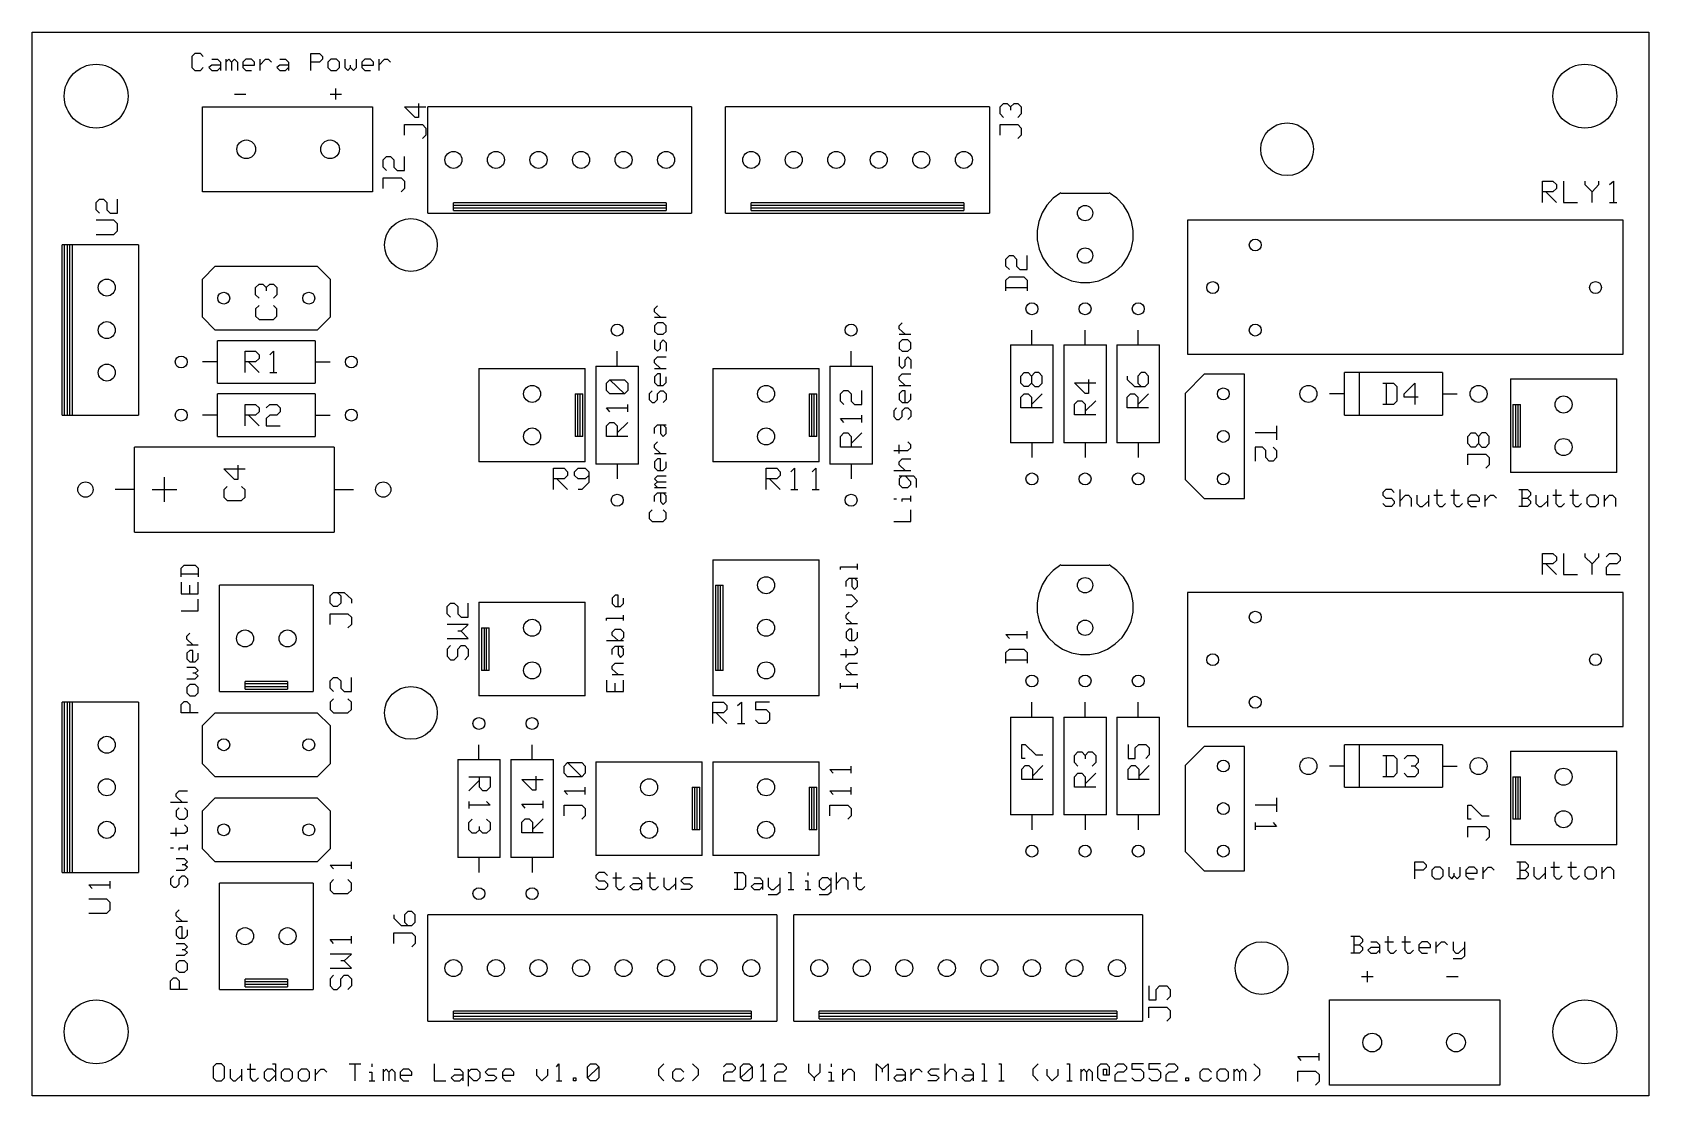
# Model space of a CAD drawing. Extents: x 0 to 3.8, y 0 to 2.5.
import ezdxf

# ---------------------------------------------------------------- set-up
doc = ezdxf.new("R2010")
doc.units = 0
doc.layers.get('0').update_dxf_attribs({"linetype": 'CONTINUOUS'})

msp = doc.modelspace()

# ---------------------------------------------------------------- linework, layer by layer
at = {"color": 7}
for p, q in [((0, 2.5), (3.8, 2.5)), ((0, 0), (0, 2.5)), ((3.8, 2.5), (3.8, 0)), ((0.382, 2.45), (0.375, 2.443)), ((0.375, 2.443), (0.375, 2.417)), ((0.395, 2.45), (0.382, 2.45)), ((0.402, 2.443), (0.395, 2.45)), ((0.422, 2.437), (0.435, 2.437)), ((0.435, 2.437), (0.442, 2.43)), ((0.455, 2.437), (0.455, 2.41)), ((0.455, 2.43), (0.462, 2.437)), ((0.462, 2.437), (0.468, 2.43)), ((0.468, 2.43), (0.475, 2.437)), ((0.475, 2.437), (0.482, 2.43)), ((0.502, 2.437), (0.495, 2.43)), ((0.515, 2.437), (0.502, 2.437)), ((0.522, 2.43), (0.515, 2.437)), ((0.535, 2.437), (0.535, 2.41)), ((0.535, 2.423), (0.548, 2.437)), ((0.548, 2.437), (0.555, 2.437)), ((0.555, 2.437), (0.562, 2.43)), ((0.582, 2.437), (0.595, 2.437)), ((0.595, 2.437), (0.602, 2.43)), ((0.655, 2.41), (0.655, 2.45)), ((0.655, 2.45), (0.675, 2.45)), ((0.675, 2.45), (0.682, 2.443)), ((0.682, 2.437), (0.675, 2.43)), ((0.682, 2.443), (0.682, 2.437)), ((0.702, 2.437), (0.695, 2.43)), ((0.715, 2.437), (0.702, 2.437)), ((0.722, 2.43), (0.715, 2.437)), ((0.735, 2.437), (0.735, 2.417)), ((0.762, 2.417), (0.762, 2.437)), ((0.782, 2.437), (0.775, 2.43)), ((0.795, 2.437), (0.782, 2.437)), ((0.802, 2.43), (0.795, 2.437)), ((0.815, 2.437), (0.815, 2.41)), ((0.815, 2.423), (0.828, 2.437)), ((0.828, 2.437), (0.835, 2.437)), ((0.835, 2.437), (0.842, 2.43)), ((0.375, 2.417), (0.382, 2.41)), ((0.382, 2.41), (0.395, 2.41)), ((0.395, 2.41), (0.402, 2.417)), ((0.422, 2.423), (0.415, 2.417)), ((0.415, 2.417), (0.422, 2.41)), ((0.442, 2.423), (0.422, 2.423)), ((0.422, 2.41), (0.435, 2.41)), ((0.435, 2.41), (0.442, 2.417)), ((0.442, 2.43), (0.442, 2.41)), ((0.468, 2.43), (0.468, 2.41)), ((0.482, 2.43), (0.482, 2.41)), ((0.495, 2.43), (0.495, 2.417)), ((0.495, 2.423), (0.522, 2.423)), ((0.495, 2.417), (0.502, 2.41)), ((0.502, 2.41), (0.515, 2.41)), ((0.522, 2.423), (0.522, 2.43)), ((0.582, 2.423), (0.575, 2.417)), ((0.575, 2.417), (0.582, 2.41)), ((0.602, 2.423), (0.582, 2.423)), ((0.582, 2.41), (0.595, 2.41)), ((0.595, 2.41), (0.602, 2.417)), ((0.602, 2.43), (0.602, 2.41)), ((0.675, 2.43), (0.655, 2.43)), ((0.695, 2.43), (0.695, 2.417)), ((0.695, 2.417), (0.702, 2.41)), ((0.702, 2.41), (0.715, 2.41)), ((0.715, 2.41), (0.722, 2.417)), ((0.722, 2.417), (0.722, 2.43)), ((0.735, 2.417), (0.742, 2.41)), ((0.742, 2.41), (0.748, 2.417)), ((0.748, 2.417), (0.748, 2.423)), ((0.748, 2.417), (0.755, 2.41)), ((0.755, 2.41), (0.762, 2.417)), ((0.775, 2.43), (0.775, 2.417)), ((0.775, 2.423), (0.802, 2.423)), ((0.775, 2.417), (0.782, 2.41)), ((0.782, 2.41), (0.795, 2.41)), ((0.802, 2.423), (0.802, 2.43)), ((0.713, 2.368), (0.713, 2.342)), ((0.4, 2.325), (0.8, 2.325)), ((0.4, 2.125), (0.4, 2.325)), ((0.475, 2.355), (0.502, 2.355)), ((0.7, 2.355), (0.727, 2.355)), ((0.8, 2.325), (0.8, 2.125)), ((0.9, 2.3), (0.875, 2.325)), ((0.875, 2.325), (0.925, 2.325)), ((0.908, 2.333), (0.908, 2.3)), ((0.93, 2.075), (0.93, 2.325)), ((1.55, 2.325), (0.93, 2.325)), ((1.55, 2.325), (1.55, 2.075)), ((1.63, 2.075), (1.63, 2.325)), ((2.25, 2.325), (1.63, 2.325)), ((2.25, 2.325), (2.25, 2.075)), ((2.275, 2.325), (2.283, 2.333)), ((2.275, 2.308), (2.275, 2.325)), ((2.283, 2.333), (2.292, 2.333)), ((2.292, 2.333), (2.3, 2.325)), ((2.3, 2.325), (2.308, 2.333)), ((2.3, 2.325), (2.3, 2.317)), ((2.308, 2.333), (2.317, 2.333)), ((2.317, 2.333), (2.325, 2.325)), ((2.325, 2.325), (2.325, 2.308)), ((0.875, 2.258), (0.875, 2.283)), ((0.875, 2.283), (0.917, 2.283)), ((0.908, 2.3), (0.9, 2.3)), ((0.917, 2.283), (0.925, 2.275)), ((2.283, 2.3), (2.275, 2.308)), ((2.275, 2.258), (2.275, 2.283)), ((2.275, 2.283), (2.317, 2.283)), ((2.325, 2.308), (2.317, 2.3)), ((2.317, 2.283), (2.325, 2.275)), ((0.925, 2.258), (0.917, 2.25)), ((0.925, 2.275), (0.925, 2.258)), ((2.325, 2.258), (2.317, 2.25)), ((2.325, 2.275), (2.325, 2.258)), ((0.825, 2.2), (0.833, 2.208)), ((0.833, 2.208), (0.842, 2.208)), ((0.842, 2.208), (0.85, 2.2)), ((0.875, 2.175), (0.875, 2.208)), ((0.825, 2.183), (0.825, 2.2)), ((0.833, 2.175), (0.825, 2.183)), ((0.85, 2.2), (0.85, 2.183)), ((0.85, 2.183), (0.858, 2.175)), ((0.858, 2.175), (0.875, 2.175)), ((0.825, 2.133), (0.825, 2.158)), ((0.825, 2.158), (0.867, 2.158)), ((0.867, 2.158), (0.875, 2.15)), ((0.875, 2.133), (0.867, 2.125)), ((0.875, 2.15), (0.875, 2.133)), ((3.55, 2.1), (3.55, 2.15)), ((3.55, 2.15), (3.575, 2.15)), ((3.575, 2.15), (3.583, 2.142)), ((3.583, 2.133), (3.575, 2.125)), ((3.583, 2.142), (3.583, 2.133)), ((3.6, 2.15), (3.6, 2.1)), ((3.65, 2.15), (3.65, 2.142)), ((3.65, 2.142), (3.667, 2.125)), ((3.667, 2.125), (3.683, 2.142)), ((3.683, 2.142), (3.683, 2.15)), ((3.708, 2.142), (3.717, 2.15)), ((3.717, 2.15), (3.717, 2.1)), ((0.15, 2.1), (0.158, 2.108)), ((0.15, 2.083), (0.15, 2.1)), ((0.158, 2.108), (0.167, 2.108)), ((0.167, 2.108), (0.175, 2.1)), ((0.175, 2.1), (0.175, 2.083)), ((0.2, 2.075), (0.2, 2.108)), ((0.8, 2.125), (0.4, 2.125)), ((0.99, 2.081), (0.99, 2.099)), ((1.49, 2.099), (0.99, 2.099)), ((0.99, 2.087), (0.99, 2.093)), ((1.49, 2.093), (0.99, 2.093)), ((1.49, 2.099), (1.49, 2.081)), ((1.49, 2.093), (1.49, 2.087)), ((1.69, 2.081), (1.69, 2.099)), ((2.19, 2.099), (1.69, 2.099)), ((1.69, 2.087), (1.69, 2.093)), ((2.19, 2.093), (1.69, 2.093)), ((2.19, 2.099), (2.19, 2.081)), ((2.19, 2.093), (2.19, 2.087)), ((2.385, 2.094), (2.374, 2.076)), ((2.4, 2.11), (2.385, 2.094)), ((2.418, 2.123), (2.4, 2.11)), ((2.419, 2.122), (2.531, 2.122)), ((2.55, 2.11), (2.532, 2.123)), ((2.565, 2.094), (2.55, 2.11)), ((2.576, 2.076), (2.565, 2.094)), ((3.575, 2.125), (3.55, 2.125)), ((3.558, 2.125), (3.583, 2.1)), ((3.6, 2.1), (3.633, 2.1)), ((3.667, 2.1), (3.667, 2.125)), ((3.708, 2.1), (3.725, 2.1)), ((0.158, 2.075), (0.15, 2.083)), ((0.192, 2.058), (0.15, 2.058)), ((0.175, 2.083), (0.183, 2.075)), ((0.183, 2.075), (0.2, 2.075)), ((0.2, 2.05), (0.192, 2.058)), ((0.93, 2.075), (1.55, 2.075)), ((0.99, 2.087), (1.49, 2.087)), ((0.99, 2.081), (1.49, 2.081)), ((1.63, 2.075), (2.25, 2.075)), ((1.69, 2.087), (2.19, 2.087)), ((1.69, 2.081), (2.19, 2.081)), ((2.366, 2.055), (2.362, 2.034)), ((2.374, 2.076), (2.366, 2.055)), ((2.584, 2.055), (2.576, 2.076)), ((2.588, 2.034), (2.584, 2.055)), ((3.74, 2.058), (2.716, 2.058)), ((2.716, 2.058), (2.716, 1.743)), ((3.74, 1.743), (3.74, 2.058)), ((0.15, 2.025), (0.192, 2.025)), ((0.192, 2.025), (0.2, 2.033)), ((0.2, 2.033), (0.2, 2.05)), ((2.362, 2.034), (2.362, 2.012)), ((2.588, 2.012), (2.588, 2.034)), ((0.07, 1.6), (0.07, 2)), ((0.25, 2), (0.07, 2)), ((0.076, 1.6), (0.076, 2)), ((0.082, 2), (0.076, 2)), ((0.082, 2), (0.082, 1.6)), ((0.088, 1.6), (0.088, 2)), ((0.094, 2), (0.088, 2)), ((0.094, 2), (0.094, 1.6)), ((0.25, 2), (0.25, 1.6)), ((2.362, 2.012), (2.367, 1.99)), ((2.367, 1.99), (2.376, 1.97)), ((2.574, 1.97), (2.583, 1.99)), ((2.583, 1.99), (2.588, 2.012)), ((0.4, 1.92), (0.43, 1.95)), ((0.43, 1.95), (0.67, 1.95)), ((0.67, 1.95), (0.7, 1.92)), ((2.289, 1.967), (2.297, 1.975)), ((2.289, 1.95), (2.289, 1.967)), ((2.297, 1.942), (2.289, 1.95)), ((2.297, 1.975), (2.306, 1.975)), ((2.306, 1.975), (2.314, 1.967)), ((2.314, 1.967), (2.314, 1.95)), ((2.314, 1.95), (2.322, 1.942)), ((2.322, 1.942), (2.339, 1.942)), ((2.339, 1.942), (2.339, 1.975)), ((2.376, 1.97), (2.388, 1.952)), ((2.388, 1.952), (2.404, 1.937)), ((2.546, 1.937), (2.562, 1.952)), ((2.562, 1.952), (2.574, 1.97)), ((0.4, 1.83), (0.4, 1.92)), ((0.525, 1.9), (0.533, 1.908)), ((0.525, 1.883), (0.525, 1.9)), ((0.533, 1.908), (0.542, 1.908)), ((0.542, 1.908), (0.55, 1.9)), ((0.55, 1.9), (0.558, 1.908)), ((0.55, 1.9), (0.55, 1.892)), ((0.558, 1.908), (0.567, 1.908)), ((0.567, 1.908), (0.575, 1.9)), ((0.575, 1.9), (0.575, 1.883)), ((0.7, 1.92), (0.7, 1.83)), ((2.289, 1.917), (2.297, 1.925)), ((2.289, 1.892), (2.289, 1.917)), ((2.289, 1.9), (2.339, 1.9)), ((2.297, 1.925), (2.331, 1.925)), ((2.331, 1.925), (2.339, 1.917)), ((2.339, 1.917), (2.339, 1.892)), ((2.404, 1.937), (2.422, 1.925)), ((2.422, 1.925), (2.443, 1.916)), ((2.443, 1.916), (2.464, 1.912)), ((2.464, 1.912), (2.486, 1.912)), ((2.486, 1.912), (2.507, 1.916)), ((2.507, 1.916), (2.528, 1.925)), ((2.528, 1.925), (2.546, 1.937)), ((0.533, 1.875), (0.525, 1.883)), ((0.575, 1.883), (0.567, 1.875)), ((0.43, 1.8), (0.4, 1.83)), ((0.533, 1.858), (0.525, 1.85)), ((0.525, 1.85), (0.525, 1.833)), ((0.525, 1.833), (0.533, 1.825)), ((0.533, 1.825), (0.567, 1.825)), ((0.575, 1.85), (0.567, 1.858)), ((0.567, 1.825), (0.575, 1.833)), ((0.575, 1.833), (0.575, 1.85)), ((0.7, 1.83), (0.67, 1.8)), ((1.463, 1.85), (1.47, 1.857)), ((1.463, 1.843), (1.463, 1.85)), ((1.477, 1.83), (1.463, 1.843)), ((1.463, 1.83), (1.49, 1.83)), ((0.67, 1.8), (0.43, 1.8)), ((1.47, 1.817), (1.463, 1.81)), ((1.463, 1.81), (1.463, 1.797)), ((1.463, 1.797), (1.47, 1.79)), ((1.483, 1.817), (1.47, 1.817)), ((1.47, 1.79), (1.483, 1.79)), ((1.49, 1.81), (1.483, 1.817)), ((1.483, 1.79), (1.49, 1.797)), ((1.49, 1.797), (1.49, 1.81)), ((2.038, 1.81), (2.045, 1.817)), ((2.038, 1.803), (2.038, 1.81)), ((2.052, 1.79), (2.038, 1.803)), ((2.038, 1.79), (2.065, 1.79)), ((2.35, 1.765), (2.35, 1.8)), ((2.475, 1.765), (2.475, 1.8)), ((2.6, 1.765), (2.6, 1.8)), ((0.435, 1.675), (0.435, 1.775)), ((0.665, 1.775), (0.435, 1.775)), ((0.5, 1.7), (0.5, 1.75)), ((0.5, 1.75), (0.525, 1.75)), ((0.525, 1.75), (0.533, 1.742)), ((0.558, 1.742), (0.567, 1.75)), ((0.567, 1.75), (0.567, 1.7)), ((0.665, 1.775), (0.665, 1.675)), ((1.375, 1.715), (1.375, 1.75)), ((1.463, 1.777), (1.463, 1.757)), ((1.463, 1.757), (1.47, 1.75)), ((1.47, 1.75), (1.477, 1.757)), ((1.477, 1.77), (1.483, 1.777)), ((1.477, 1.757), (1.477, 1.77)), ((1.483, 1.777), (1.49, 1.77)), ((1.49, 1.77), (1.49, 1.75)), ((1.925, 1.715), (1.925, 1.75)), ((2.045, 1.777), (2.038, 1.77)), ((2.038, 1.77), (2.038, 1.757)), ((2.038, 1.757), (2.045, 1.75)), ((2.058, 1.777), (2.045, 1.777)), ((2.045, 1.75), (2.058, 1.75)), ((2.065, 1.77), (2.058, 1.777)), ((2.058, 1.75), (2.065, 1.757)), ((2.065, 1.757), (2.065, 1.77)), ((2.3, 1.765), (2.3, 1.535)), ((2.3, 1.765), (2.4, 1.765)), ((2.4, 1.535), (2.4, 1.765)), ((2.425, 1.765), (2.425, 1.535)), ((2.425, 1.765), (2.525, 1.765)), ((2.525, 1.535), (2.525, 1.765)), ((2.55, 1.765), (2.55, 1.535)), ((2.55, 1.765), (2.65, 1.765)), ((2.65, 1.535), (2.65, 1.765)), ((0.435, 1.725), (0.4, 1.725)), ((0.525, 1.725), (0.5, 1.725)), ((0.508, 1.725), (0.533, 1.7)), ((0.533, 1.733), (0.525, 1.725)), ((0.533, 1.742), (0.533, 1.733)), ((0.665, 1.725), (0.7, 1.725)), ((1.05, 1.71), (1.05, 1.49)), ((1.05, 1.71), (1.3, 1.71)), ((1.3, 1.49), (1.3, 1.71)), ((1.325, 1.715), (1.325, 1.485)), ((1.325, 1.715), (1.425, 1.715)), ((1.425, 1.485), (1.425, 1.715)), ((1.463, 1.73), (1.47, 1.737)), ((1.463, 1.723), (1.463, 1.73)), ((1.477, 1.71), (1.463, 1.723)), ((1.463, 1.71), (1.49, 1.71)), ((1.47, 1.737), (1.49, 1.737)), ((1.6, 1.71), (1.6, 1.49)), ((1.6, 1.71), (1.85, 1.71)), ((1.85, 1.49), (1.85, 1.71)), ((1.875, 1.715), (1.875, 1.485)), ((1.875, 1.715), (1.975, 1.715)), ((1.975, 1.485), (1.975, 1.715)), ((2.038, 1.737), (2.038, 1.717)), ((2.038, 1.717), (2.045, 1.71)), ((2.045, 1.71), (2.052, 1.717)), ((2.052, 1.73), (2.058, 1.737)), ((2.052, 1.717), (2.052, 1.73)), ((2.058, 1.737), (2.065, 1.73)), ((2.065, 1.73), (2.065, 1.71)), ((2.716, 1.743), (3.74, 1.743)), ((0.435, 1.675), (0.665, 1.675)), ((0.558, 1.7), (0.575, 1.7)), ((1.35, 1.675), (1.358, 1.683)), ((1.35, 1.658), (1.35, 1.675)), ((1.358, 1.683), (1.392, 1.683)), ((1.392, 1.65), (1.358, 1.683)), ((1.392, 1.683), (1.4, 1.675)), ((1.4, 1.675), (1.4, 1.658)), ((1.47, 1.697), (1.463, 1.69)), ((1.463, 1.69), (1.463, 1.677)), ((1.463, 1.677), (1.47, 1.67)), ((1.477, 1.697), (1.47, 1.697)), ((1.477, 1.67), (1.477, 1.697)), ((1.483, 1.67), (1.49, 1.677)), ((1.49, 1.677), (1.49, 1.69)), ((2.038, 1.69), (2.045, 1.697)), ((2.038, 1.683), (2.038, 1.69)), ((2.052, 1.67), (2.038, 1.683)), ((2.045, 1.697), (2.065, 1.697)), ((2.324, 1.692), (2.332, 1.7)), ((2.324, 1.675), (2.324, 1.692)), ((2.332, 1.667), (2.324, 1.675)), ((2.332, 1.7), (2.341, 1.7)), ((2.341, 1.7), (2.349, 1.692)), ((2.349, 1.675), (2.341, 1.667)), ((2.357, 1.7), (2.349, 1.692)), ((2.349, 1.692), (2.349, 1.675)), ((2.349, 1.675), (2.357, 1.667)), ((2.366, 1.7), (2.357, 1.7)), ((2.374, 1.692), (2.366, 1.7)), ((2.366, 1.667), (2.374, 1.675)), ((2.374, 1.675), (2.374, 1.692)), ((2.475, 1.651), (2.45, 1.676)), ((2.45, 1.676), (2.5, 1.676)), ((2.483, 1.684), (2.483, 1.651)), ((2.574, 1.692), (2.574, 1.684)), ((2.574, 1.684), (2.591, 1.667)), ((2.607, 1.7), (2.599, 1.692)), ((2.599, 1.692), (2.599, 1.675)), ((2.599, 1.675), (2.607, 1.667)), ((2.616, 1.7), (2.607, 1.7)), ((2.624, 1.692), (2.616, 1.7)), ((2.616, 1.667), (2.624, 1.675)), ((2.624, 1.675), (2.624, 1.692)), ((2.755, 1.696), (2.71, 1.651)), ((2.85, 1.696), (2.755, 1.696)), ((2.85, 1.404), (2.85, 1.696)), ((3.085, 1.6), (3.085, 1.7)), ((3.315, 1.7), (3.085, 1.7)), ((3.12, 1.6), (3.12, 1.7)), ((3.175, 1.675), (3.2, 1.675)), ((3.183, 1.675), (3.183, 1.625)), ((3.2, 1.675), (3.208, 1.667)), ((3.225, 1.65), (3.25, 1.675)), ((3.25, 1.675), (3.25, 1.625)), ((3.315, 1.7), (3.315, 1.6)), ((3.475, 1.685), (3.725, 1.685)), ((3.475, 1.685), (3.475, 1.465)), ((3.725, 1.465), (3.725, 1.685)), ((0.435, 1.55), (0.435, 1.65)), ((0.665, 1.65), (0.435, 1.65)), ((0.665, 1.65), (0.665, 1.55)), ((1.276, 1.65), (1.276, 1.55)), ((1.276, 1.65), (1.294, 1.65)), ((1.282, 1.65), (1.282, 1.55)), ((1.282, 1.65), (1.288, 1.65)), ((1.288, 1.55), (1.288, 1.65)), ((1.294, 1.55), (1.294, 1.65)), ((1.358, 1.65), (1.35, 1.658)), ((1.392, 1.65), (1.358, 1.65)), ((1.4, 1.658), (1.392, 1.65)), ((1.457, 1.657), (1.45, 1.65)), ((1.45, 1.65), (1.45, 1.637)), ((1.45, 1.637), (1.457, 1.63)), ((1.463, 1.63), (1.47, 1.637)), ((1.47, 1.67), (1.483, 1.67)), ((1.47, 1.65), (1.477, 1.657)), ((1.47, 1.637), (1.47, 1.65)), ((1.477, 1.657), (1.483, 1.657)), ((1.483, 1.657), (1.49, 1.65)), ((1.49, 1.637), (1.483, 1.63)), ((1.49, 1.65), (1.49, 1.637)), ((1.826, 1.65), (1.826, 1.55)), ((1.826, 1.65), (1.844, 1.65)), ((1.832, 1.65), (1.832, 1.55)), ((1.832, 1.65), (1.838, 1.65)), ((1.838, 1.55), (1.838, 1.65)), ((1.844, 1.55), (1.844, 1.65)), ((1.9, 1.65), (1.908, 1.658)), ((1.9, 1.633), (1.9, 1.65)), ((1.908, 1.658), (1.917, 1.658)), ((1.917, 1.658), (1.925, 1.65)), ((1.925, 1.65), (1.925, 1.633)), ((1.95, 1.625), (1.95, 1.658)), ((2.038, 1.67), (2.065, 1.67)), ((2.045, 1.657), (2.038, 1.65)), ((2.038, 1.65), (2.038, 1.637)), ((2.038, 1.637), (2.045, 1.63)), ((2.052, 1.657), (2.045, 1.657)), ((2.052, 1.63), (2.052, 1.657)), ((2.058, 1.63), (2.065, 1.637)), ((2.065, 1.637), (2.065, 1.65)), ((2.324, 1.642), (2.332, 1.65)), ((2.324, 1.617), (2.324, 1.642)), ((2.341, 1.667), (2.332, 1.667)), ((2.332, 1.65), (2.341, 1.65)), ((2.341, 1.65), (2.349, 1.642)), ((2.349, 1.625), (2.374, 1.65)), ((2.349, 1.642), (2.349, 1.617)), ((2.357, 1.667), (2.366, 1.667)), ((2.45, 1.626), (2.458, 1.634)), ((2.458, 1.634), (2.467, 1.634)), ((2.467, 1.634), (2.475, 1.626)), ((2.483, 1.651), (2.475, 1.651)), ((2.475, 1.609), (2.5, 1.634)), ((2.574, 1.642), (2.582, 1.65)), ((2.574, 1.617), (2.574, 1.642)), ((2.582, 1.65), (2.591, 1.65)), ((2.591, 1.667), (2.616, 1.667)), ((2.591, 1.65), (2.599, 1.642)), ((2.599, 1.625), (2.624, 1.65)), ((2.599, 1.642), (2.599, 1.617)), ((2.71, 1.651), (2.71, 1.449)), ((3.085, 1.65), (3.05, 1.65)), ((3.208, 1.667), (3.208, 1.633)), ((3.225, 1.642), (3.225, 1.65)), ((3.258, 1.642), (3.225, 1.642)), ((3.315, 1.65), (3.35, 1.65)), ((0.07, 1.6), (0.25, 1.6)), ((0.076, 1.6), (0.082, 1.6)), ((0.088, 1.6), (0.094, 1.6)), ((0.435, 1.6), (0.4, 1.6)), ((0.5, 1.575), (0.5, 1.625)), ((0.5, 1.625), (0.525, 1.625)), ((0.525, 1.6), (0.5, 1.6)), ((0.508, 1.6), (0.533, 1.575)), ((0.525, 1.625), (0.533, 1.617)), ((0.533, 1.608), (0.525, 1.6)), ((0.533, 1.617), (0.533, 1.608)), ((0.55, 1.617), (0.558, 1.625)), ((0.558, 1.6), (0.55, 1.592)), ((0.558, 1.625), (0.575, 1.625)), ((0.575, 1.6), (0.558, 1.6)), ((0.575, 1.625), (0.583, 1.617)), ((0.583, 1.608), (0.575, 1.6)), ((0.583, 1.617), (0.583, 1.608)), ((0.665, 1.6), (0.7, 1.6)), ((1.358, 1.608), (1.35, 1.617)), ((1.35, 1.617), (1.4, 1.617)), ((1.4, 1.608), (1.4, 1.625)), ((1.457, 1.63), (1.463, 1.63)), ((1.908, 1.625), (1.9, 1.633)), ((1.925, 1.633), (1.933, 1.625)), ((1.933, 1.625), (1.95, 1.625)), ((1.95, 1.583), (1.95, 1.6)), ((2.032, 1.617), (2.025, 1.61)), ((2.025, 1.61), (2.025, 1.597)), ((2.025, 1.597), (2.032, 1.59)), ((2.038, 1.59), (2.045, 1.597)), ((2.045, 1.63), (2.058, 1.63)), ((2.045, 1.61), (2.052, 1.617)), ((2.045, 1.597), (2.045, 1.61)), ((2.052, 1.617), (2.058, 1.617)), ((2.058, 1.617), (2.065, 1.61)), ((2.065, 1.597), (2.058, 1.59)), ((2.065, 1.61), (2.065, 1.597)), ((2.374, 1.617), (2.324, 1.617)), ((2.45, 1.601), (2.45, 1.626)), ((2.5, 1.601), (2.45, 1.601)), ((2.475, 1.626), (2.475, 1.601)), ((2.624, 1.617), (2.574, 1.617)), ((3.085, 1.6), (3.315, 1.6)), ((3.2, 1.625), (3.175, 1.625)), ((3.208, 1.633), (3.2, 1.625)), ((3.481, 1.625), (3.499, 1.625)), ((3.481, 1.625), (3.481, 1.525)), ((3.487, 1.625), (3.493, 1.625)), ((3.487, 1.625), (3.487, 1.525)), ((3.493, 1.525), (3.493, 1.625)), ((3.499, 1.525), (3.499, 1.625)), ((0.55, 1.592), (0.55, 1.575)), ((0.55, 1.575), (0.583, 1.575)), ((1.35, 1.575), (1.358, 1.583)), ((1.35, 1.55), (1.35, 1.575)), ((1.358, 1.583), (1.367, 1.583)), ((1.367, 1.583), (1.375, 1.575)), ((1.375, 1.558), (1.4, 1.583)), ((1.375, 1.575), (1.375, 1.55)), ((1.463, 1.57), (1.47, 1.577)), ((1.463, 1.557), (1.463, 1.57)), ((1.47, 1.577), (1.49, 1.577)), ((1.477, 1.577), (1.477, 1.557)), ((1.49, 1.57), (1.483, 1.577)), ((1.49, 1.557), (1.49, 1.57)), ((1.908, 1.583), (1.9, 1.592)), ((1.9, 1.592), (1.95, 1.592)), ((1.9, 1.55), (1.908, 1.558)), ((1.908, 1.558), (1.917, 1.558)), ((1.917, 1.558), (1.925, 1.55)), ((1.925, 1.533), (1.95, 1.558)), ((2.032, 1.59), (2.038, 1.59)), ((2.925, 1.558), (2.875, 1.558)), ((2.925, 1.575), (2.925, 1.542)), ((3.375, 1.55), (3.383, 1.558)), ((3.383, 1.558), (3.392, 1.558)), ((3.392, 1.558), (3.4, 1.55)), ((3.408, 1.558), (3.4, 1.55)), ((3.417, 1.558), (3.408, 1.558)), ((3.425, 1.55), (3.417, 1.558)), ((0.24, 1.325), (0.24, 1.525)), ((0.71, 1.525), (0.24, 1.525)), ((0.435, 1.55), (0.665, 1.55)), ((0.71, 1.525), (0.71, 1.325)), ((1.294, 1.55), (1.276, 1.55)), ((1.288, 1.55), (1.282, 1.55)), ((1.4, 1.55), (1.35, 1.55)), ((1.463, 1.53), (1.47, 1.537)), ((1.463, 1.523), (1.463, 1.53)), ((1.477, 1.51), (1.463, 1.523)), ((1.477, 1.557), (1.483, 1.55)), ((1.483, 1.55), (1.49, 1.557)), ((1.844, 1.55), (1.826, 1.55)), ((1.838, 1.55), (1.832, 1.55)), ((1.9, 1.525), (1.9, 1.55)), ((1.95, 1.525), (1.9, 1.525)), ((1.925, 1.55), (1.925, 1.525)), ((2.038, 1.51), (2.038, 1.53)), ((2.065, 1.53), (2.058, 1.537)), ((2.058, 1.517), (2.065, 1.523)), ((2.065, 1.523), (2.065, 1.53)), ((2.4, 1.535), (2.3, 1.535)), ((2.35, 1.535), (2.35, 1.5)), ((2.525, 1.535), (2.425, 1.535)), ((2.475, 1.535), (2.475, 1.5)), ((2.65, 1.535), (2.55, 1.535)), ((2.6, 1.535), (2.6, 1.5)), ((2.892, 1.525), (2.875, 1.525)), ((2.875, 1.525), (2.875, 1.492)), ((2.9, 1.517), (2.892, 1.525)), ((2.917, 1.525), (2.925, 1.517)), ((3.375, 1.533), (3.375, 1.55)), ((3.383, 1.525), (3.375, 1.533)), ((3.392, 1.525), (3.383, 1.525)), ((3.4, 1.533), (3.392, 1.525)), ((3.4, 1.55), (3.4, 1.533)), ((3.4, 1.533), (3.408, 1.525)), ((3.408, 1.525), (3.417, 1.525)), ((3.417, 1.525), (3.425, 1.533)), ((3.425, 1.533), (3.425, 1.55)), ((3.499, 1.525), (3.481, 1.525)), ((3.493, 1.525), (3.487, 1.525)), ((0.483, 1.482), (0.483, 1.449)), ((1.3, 1.49), (1.05, 1.49)), ((1.425, 1.485), (1.325, 1.485)), ((1.375, 1.485), (1.375, 1.45)), ((1.463, 1.51), (1.49, 1.51)), ((1.47, 1.497), (1.463, 1.49)), ((1.463, 1.49), (1.463, 1.477)), ((1.477, 1.497), (1.47, 1.497)), ((1.477, 1.47), (1.477, 1.497)), ((1.49, 1.477), (1.49, 1.49)), ((1.85, 1.49), (1.6, 1.49)), ((1.975, 1.485), (1.875, 1.485)), ((1.925, 1.485), (1.925, 1.45)), ((2.025, 1.517), (2.058, 1.517)), ((2.038, 1.49), (2.045, 1.497)), ((2.038, 1.483), (2.038, 1.49)), ((2.052, 1.47), (2.038, 1.483)), ((2.045, 1.497), (2.065, 1.497)), ((2.9, 1.5), (2.9, 1.517)), ((2.908, 1.492), (2.9, 1.5)), ((2.917, 1.492), (2.908, 1.492)), ((2.925, 1.5), (2.917, 1.492)), ((2.925, 1.517), (2.925, 1.5)), ((3.375, 1.483), (3.375, 1.508)), ((3.375, 1.508), (3.417, 1.508)), ((3.417, 1.508), (3.425, 1.5)), ((3.425, 1.483), (3.417, 1.475)), ((3.425, 1.5), (3.425, 1.483)), ((0.311, 1.396), (0.311, 1.454)), ((0.475, 1.449), (0.45, 1.474)), ((0.45, 1.474), (0.5, 1.474)), ((0.483, 1.449), (0.475, 1.449)), ((1.225, 1.425), (1.225, 1.475)), ((1.225, 1.475), (1.25, 1.475)), ((1.25, 1.45), (1.225, 1.45)), ((1.233, 1.45), (1.258, 1.425)), ((1.25, 1.475), (1.258, 1.467)), ((1.258, 1.458), (1.25, 1.45)), ((1.258, 1.467), (1.258, 1.458)), ((1.275, 1.467), (1.283, 1.475)), ((1.275, 1.458), (1.275, 1.467)), ((1.283, 1.45), (1.275, 1.458)), ((1.283, 1.475), (1.3, 1.475)), ((1.3, 1.45), (1.283, 1.45)), ((1.3, 1.475), (1.308, 1.467)), ((1.308, 1.458), (1.3, 1.45)), ((1.308, 1.467), (1.308, 1.442)), ((1.463, 1.477), (1.47, 1.47)), ((1.463, 1.45), (1.47, 1.457)), ((1.47, 1.443), (1.463, 1.45)), ((1.47, 1.47), (1.483, 1.47)), ((1.47, 1.457), (1.49, 1.457)), ((1.483, 1.47), (1.49, 1.477)), ((1.725, 1.425), (1.725, 1.475)), ((1.725, 1.475), (1.75, 1.475)), ((1.75, 1.45), (1.725, 1.45)), ((1.733, 1.45), (1.758, 1.425)), ((1.75, 1.475), (1.758, 1.467)), ((1.758, 1.458), (1.75, 1.45)), ((1.758, 1.467), (1.758, 1.458)), ((1.783, 1.467), (1.792, 1.475)), ((1.792, 1.475), (1.792, 1.425)), ((1.833, 1.467), (1.842, 1.475)), ((1.842, 1.475), (1.842, 1.425)), ((2.025, 1.47), (2.065, 1.47)), ((2.045, 1.457), (2.038, 1.45)), ((2.038, 1.457), (2.072, 1.457)), ((2.038, 1.45), (2.038, 1.437)), ((2.065, 1.443), (2.052, 1.457)), ((2.072, 1.457), (2.078, 1.45)), ((2.078, 1.45), (2.078, 1.43)), ((2.71, 1.449), (2.755, 1.404)), ((3.725, 1.465), (3.475, 1.465)), ((0.24, 1.425), (0.195, 1.425)), ((0.282, 1.425), (0.34, 1.425)), ((0.458, 1.432), (0.45, 1.424)), ((0.45, 1.424), (0.45, 1.407)), ((0.45, 1.407), (0.458, 1.399)), ((0.5, 1.424), (0.492, 1.432)), ((0.492, 1.399), (0.5, 1.407)), ((0.5, 1.407), (0.5, 1.424)), ((0.71, 1.425), (0.755, 1.425)), ((1.292, 1.425), (1.283, 1.425)), ((1.308, 1.442), (1.292, 1.425)), ((1.463, 1.437), (1.47, 1.443)), ((1.47, 1.43), (1.463, 1.437)), ((1.463, 1.43), (1.49, 1.43)), ((1.463, 1.41), (1.47, 1.417)), ((1.463, 1.397), (1.463, 1.41)), ((1.47, 1.443), (1.49, 1.443)), ((1.47, 1.417), (1.49, 1.417)), ((1.477, 1.417), (1.477, 1.397)), ((1.49, 1.41), (1.483, 1.417)), ((1.49, 1.397), (1.49, 1.41)), ((1.783, 1.425), (1.8, 1.425)), ((1.833, 1.425), (1.85, 1.425)), ((2.038, 1.437), (2.045, 1.43)), ((2.045, 1.43), (2.058, 1.43)), ((2.058, 1.43), (2.065, 1.437)), ((2.065, 1.437), (2.065, 1.443)), ((2.065, 1.397), (2.065, 1.41)), ((3.182, 1.425), (3.175, 1.418)), ((3.175, 1.418), (3.175, 1.412)), ((3.175, 1.412), (3.182, 1.405)), ((3.195, 1.425), (3.182, 1.425)), ((3.202, 1.418), (3.195, 1.425)), ((3.215, 1.425), (3.215, 1.385)), ((3.215, 1.398), (3.228, 1.412)), ((3.228, 1.412), (3.235, 1.412)), ((3.235, 1.412), (3.242, 1.405)), ((3.255, 1.412), (3.255, 1.392)), ((3.282, 1.412), (3.282, 1.385)), ((3.295, 1.412), (3.315, 1.412)), ((3.302, 1.425), (3.302, 1.392)), ((3.335, 1.412), (3.355, 1.412)), ((3.342, 1.425), (3.342, 1.392)), ((3.382, 1.412), (3.375, 1.405)), ((3.395, 1.412), (3.382, 1.412)), ((3.402, 1.405), (3.395, 1.412)), ((3.415, 1.412), (3.415, 1.385)), ((3.415, 1.398), (3.428, 1.412)), ((3.428, 1.412), (3.435, 1.412)), ((3.435, 1.412), (3.442, 1.405)), ((3.495, 1.425), (3.515, 1.425)), ((3.502, 1.425), (3.502, 1.385)), ((3.515, 1.425), (3.522, 1.418)), ((3.522, 1.412), (3.515, 1.405)), ((3.522, 1.418), (3.522, 1.412)), ((3.535, 1.412), (3.535, 1.392)), ((3.562, 1.412), (3.562, 1.385)), ((3.575, 1.412), (3.595, 1.412)), ((3.582, 1.425), (3.582, 1.392)), ((3.615, 1.412), (3.635, 1.412)), ((3.622, 1.425), (3.622, 1.392)), ((3.662, 1.412), (3.655, 1.405)), ((3.675, 1.412), (3.662, 1.412)), ((3.682, 1.405), (3.675, 1.412)), ((3.695, 1.412), (3.695, 1.385)), ((3.695, 1.398), (3.708, 1.412)), ((3.708, 1.412), (3.715, 1.412)), ((3.715, 1.412), (3.722, 1.405)), ((0.458, 1.399), (0.492, 1.399)), ((1.457, 1.377), (1.45, 1.37)), ((1.45, 1.37), (1.45, 1.357)), ((1.477, 1.397), (1.483, 1.39)), ((1.483, 1.39), (1.49, 1.397)), ((1.49, 1.37), (1.483, 1.377)), ((1.49, 1.357), (1.49, 1.37)), ((2.025, 1.403), (2.032, 1.403)), ((2.045, 1.397), (2.045, 1.403)), ((2.045, 1.403), (2.065, 1.403)), ((2.065, 1.35), (2.065, 1.377)), ((2.755, 1.404), (2.85, 1.404)), ((3.182, 1.385), (3.175, 1.392)), ((3.182, 1.405), (3.195, 1.405)), ((3.195, 1.385), (3.182, 1.385)), ((3.195, 1.405), (3.202, 1.398)), ((3.202, 1.392), (3.195, 1.385)), ((3.202, 1.398), (3.202, 1.392)), ((3.242, 1.405), (3.242, 1.385)), ((3.255, 1.392), (3.262, 1.385)), ((3.262, 1.385), (3.268, 1.385)), ((3.268, 1.385), (3.282, 1.398)), ((3.302, 1.392), (3.308, 1.385)), ((3.308, 1.385), (3.315, 1.385)), ((3.315, 1.385), (3.322, 1.392)), ((3.342, 1.392), (3.348, 1.385)), ((3.348, 1.385), (3.355, 1.385)), ((3.355, 1.385), (3.362, 1.392)), ((3.375, 1.405), (3.375, 1.392)), ((3.375, 1.398), (3.402, 1.398)), ((3.375, 1.392), (3.382, 1.385)), ((3.382, 1.385), (3.395, 1.385)), ((3.402, 1.398), (3.402, 1.405)), ((3.515, 1.385), (3.495, 1.385)), ((3.502, 1.405), (3.515, 1.405)), ((3.515, 1.405), (3.522, 1.398)), ((3.522, 1.392), (3.515, 1.385)), ((3.522, 1.398), (3.522, 1.392)), ((3.535, 1.392), (3.542, 1.385)), ((3.542, 1.385), (3.548, 1.385)), ((3.548, 1.385), (3.562, 1.398)), ((3.582, 1.392), (3.588, 1.385)), ((3.588, 1.385), (3.595, 1.385)), ((3.595, 1.385), (3.602, 1.392)), ((3.622, 1.392), (3.628, 1.385)), ((3.628, 1.385), (3.635, 1.385)), ((3.635, 1.385), (3.642, 1.392)), ((3.655, 1.405), (3.655, 1.392)), ((3.655, 1.392), (3.662, 1.385)), ((3.662, 1.385), (3.675, 1.385)), ((3.675, 1.385), (3.682, 1.392)), ((3.682, 1.392), (3.682, 1.405)), ((3.722, 1.405), (3.722, 1.385)), ((1.45, 1.357), (1.457, 1.35)), ((1.457, 1.35), (1.483, 1.35)), ((1.483, 1.35), (1.49, 1.357)), ((2.025, 1.35), (2.065, 1.35)), ((0.24, 1.325), (0.71, 1.325)), ((1.6, 1.26), (1.85, 1.26)), ((1.6, 1.26), (1.6, 0.94)), ((1.85, 0.94), (1.85, 1.26)), ((3.55, 1.225), (3.55, 1.275)), ((3.55, 1.275), (3.575, 1.275)), ((3.575, 1.275), (3.583, 1.267)), ((3.583, 1.258), (3.575, 1.25)), ((3.583, 1.267), (3.583, 1.258)), ((3.6, 1.275), (3.6, 1.225)), ((3.65, 1.275), (3.65, 1.267)), ((3.65, 1.267), (3.667, 1.25)), ((3.667, 1.25), (3.683, 1.267)), ((3.683, 1.267), (3.683, 1.275)), ((3.7, 1.267), (3.708, 1.275)), ((3.708, 1.275), (3.725, 1.275)), ((3.725, 1.275), (3.733, 1.267)), ((3.733, 1.258), (3.725, 1.25)), ((3.733, 1.267), (3.733, 1.258)), ((0.35, 1.24), (0.357, 1.247)), ((0.35, 1.22), (0.35, 1.24)), ((0.35, 1.227), (0.39, 1.227)), ((0.357, 1.247), (0.383, 1.247)), ((0.383, 1.247), (0.39, 1.24)), ((0.39, 1.24), (0.39, 1.22)), ((1.9, 1.237), (1.9, 1.243)), ((1.9, 1.243), (1.94, 1.243)), ((1.913, 1.21), (1.92, 1.217)), ((1.92, 1.217), (1.94, 1.217)), ((1.927, 1.217), (1.927, 1.197)), ((1.94, 1.21), (1.933, 1.217)), ((1.94, 1.237), (1.94, 1.25)), ((2.385, 1.219), (2.374, 1.201)), ((2.4, 1.235), (2.385, 1.219)), ((2.418, 1.248), (2.4, 1.235)), ((2.419, 1.247), (2.531, 1.247)), ((2.55, 1.235), (2.532, 1.248)), ((2.565, 1.219), (2.55, 1.235)), ((2.576, 1.201), (2.565, 1.219)), ((3.575, 1.25), (3.55, 1.25)), ((3.558, 1.25), (3.583, 1.225)), ((3.6, 1.225), (3.633, 1.225)), ((3.667, 1.225), (3.667, 1.25)), ((3.708, 1.25), (3.7, 1.242)), ((3.7, 1.242), (3.7, 1.225)), ((3.7, 1.225), (3.733, 1.225)), ((3.725, 1.25), (3.708, 1.25)), ((0.35, 1.207), (0.35, 1.18)), ((0.35, 1.18), (0.39, 1.18)), ((0.37, 1.18), (0.37, 1.2)), ((0.39, 1.18), (0.39, 1.207)), ((0.44, 0.95), (0.44, 1.2)), ((0.66, 1.2), (0.44, 1.2)), ((0.66, 1.2), (0.66, 0.95)), ((0.7, 1.175), (0.708, 1.183)), ((0.708, 1.183), (0.733, 1.183)), ((0.717, 1.183), (0.725, 1.175)), ((0.733, 1.183), (0.75, 1.167)), ((1.606, 1.2), (1.624, 1.2)), ((1.606, 1.2), (1.606, 1)), ((1.612, 1.2), (1.618, 1.2)), ((1.612, 1.2), (1.612, 1)), ((1.618, 1), (1.618, 1.2)), ((1.624, 1), (1.624, 1.2)), ((1.913, 1.197), (1.913, 1.21)), ((1.927, 1.197), (1.933, 1.19)), ((1.933, 1.19), (1.94, 1.197)), ((1.94, 1.197), (1.94, 1.21)), ((2.366, 1.18), (2.362, 1.159)), ((2.374, 1.201), (2.366, 1.18)), ((2.584, 1.18), (2.576, 1.201)), ((2.588, 1.159), (2.584, 1.18)), ((3.74, 1.183), (2.716, 1.183)), ((2.716, 1.183), (2.716, 0.868)), ((3.74, 0.868), (3.74, 1.183)), ((0.39, 1.14), (0.39, 1.167)), ((0.7, 1.158), (0.7, 1.175)), ((0.708, 1.15), (0.7, 1.158)), ((0.717, 1.15), (0.708, 1.15)), ((0.725, 1.158), (0.717, 1.15)), ((0.725, 1.175), (0.725, 1.158)), ((0.75, 1.167), (0.75, 1.158)), ((0.975, 1.15), (0.983, 1.158)), ((0.975, 1.133), (0.975, 1.15)), ((0.983, 1.158), (0.992, 1.158)), ((0.992, 1.158), (1, 1.15)), ((1, 1.15), (1, 1.133)), ((1.025, 1.125), (1.025, 1.158)), ((1.05, 1.16), (1.3, 1.16)), ((1.05, 1.16), (1.05, 0.94)), ((1.3, 0.94), (1.3, 1.16)), ((1.37, 1.177), (1.363, 1.17)), ((1.363, 1.17), (1.363, 1.157)), ((1.363, 1.157), (1.37, 1.15)), ((1.377, 1.177), (1.37, 1.177)), ((1.37, 1.15), (1.383, 1.15)), ((1.377, 1.15), (1.377, 1.177)), ((1.383, 1.15), (1.39, 1.157)), ((1.39, 1.157), (1.39, 1.17)), ((1.927, 1.177), (1.913, 1.177)), ((1.913, 1.15), (1.927, 1.15)), ((1.94, 1.163), (1.927, 1.177)), ((1.927, 1.15), (1.94, 1.163)), ((2.362, 1.159), (2.362, 1.137)), ((2.588, 1.137), (2.588, 1.159)), ((0.35, 1.14), (0.39, 1.14)), ((0.7, 1.108), (0.7, 1.133)), ((0.7, 1.133), (0.742, 1.133)), ((0.742, 1.133), (0.75, 1.125)), ((0.75, 1.108), (0.742, 1.1)), ((0.75, 1.125), (0.75, 1.108)), ((0.983, 1.125), (0.975, 1.133)), ((1.025, 1.108), (0.975, 1.108)), ((1, 1.133), (1.008, 1.125)), ((1.008, 1.125), (1.025, 1.125)), ((1.008, 1.092), (1.025, 1.108)), ((1.35, 1.117), (1.35, 1.123)), ((1.35, 1.123), (1.39, 1.123)), ((1.39, 1.117), (1.39, 1.13)), ((1.913, 1.13), (1.92, 1.137)), ((1.913, 1.123), (1.913, 1.13)), ((1.927, 1.11), (1.913, 1.123)), ((1.913, 1.11), (1.94, 1.11)), ((2.362, 1.137), (2.367, 1.115)), ((2.367, 1.115), (2.376, 1.095)), ((2.574, 1.095), (2.583, 1.115)), ((2.583, 1.115), (2.588, 1.137)), ((0.363, 1.08), (0.37, 1.087)), ((0.363, 1.073), (0.363, 1.08)), ((0.377, 1.06), (0.363, 1.073)), ((0.975, 1.075), (1.025, 1.075)), ((1.008, 1.092), (1, 1.092)), ((1.025, 1.075), (1.008, 1.092)), ((1.056, 1.1), (1.074, 1.1)), ((1.056, 1.1), (1.056, 1)), ((1.062, 1.1), (1.068, 1.1)), ((1.062, 1.1), (1.062, 1)), ((1.068, 1), (1.068, 1.1)), ((1.074, 1), (1.074, 1.1)), ((1.35, 1.07), (1.39, 1.07)), ((1.363, 1.09), (1.37, 1.097)), ((1.363, 1.083), (1.363, 1.09)), ((1.377, 1.07), (1.363, 1.083)), ((1.37, 1.097), (1.383, 1.097)), ((1.383, 1.097), (1.39, 1.09)), ((1.39, 1.077), (1.383, 1.07)), ((1.39, 1.09), (1.39, 1.077)), ((1.92, 1.097), (1.913, 1.09)), ((1.913, 1.09), (1.913, 1.077)), ((1.913, 1.077), (1.92, 1.07)), ((1.927, 1.097), (1.92, 1.097)), ((1.92, 1.07), (1.933, 1.07)), ((1.927, 1.07), (1.927, 1.097)), ((1.933, 1.07), (1.94, 1.077)), ((1.94, 1.077), (1.94, 1.09)), ((2.297, 1.075), (2.289, 1.084)), ((2.289, 1.084), (2.339, 1.084)), ((2.339, 1.075), (2.339, 1.092)), ((2.376, 1.095), (2.388, 1.077)), ((2.388, 1.077), (2.404, 1.062)), ((2.546, 1.062), (2.562, 1.077)), ((2.562, 1.077), (2.574, 1.095)), ((0.363, 1.06), (0.39, 1.06)), ((0.37, 1.047), (0.363, 1.04)), ((0.363, 1.04), (0.363, 1.027)), ((0.363, 1.027), (0.37, 1.02)), ((0.377, 1.047), (0.37, 1.047)), ((0.377, 1.02), (0.377, 1.047)), ((0.383, 1.02), (0.39, 1.027)), ((0.39, 1.027), (0.39, 1.04)), ((0.983, 1.058), (0.975, 1.05)), ((0.975, 1.05), (0.975, 1.033)), ((0.975, 1.033), (0.983, 1.025)), ((0.992, 1.025), (1, 1.033)), ((1, 1.05), (1.008, 1.058)), ((1, 1.033), (1, 1.05)), ((1.008, 1.058), (1.017, 1.058)), ((1.017, 1.058), (1.025, 1.05)), ((1.025, 1.033), (1.017, 1.025)), ((1.025, 1.05), (1.025, 1.033)), ((1.363, 1.05), (1.37, 1.057)), ((1.363, 1.037), (1.363, 1.05)), ((1.37, 1.057), (1.39, 1.057)), ((1.377, 1.057), (1.377, 1.037)), ((1.377, 1.037), (1.383, 1.03)), ((1.39, 1.05), (1.383, 1.057)), ((1.383, 1.03), (1.39, 1.037)), ((1.39, 1.037), (1.39, 1.05)), ((1.9, 1.037), (1.933, 1.037)), ((1.913, 1.03), (1.913, 1.05)), ((1.94, 1.05), (1.933, 1.057)), ((1.933, 1.037), (1.94, 1.043)), ((1.94, 1.043), (1.94, 1.05)), ((2.289, 1.042), (2.297, 1.05)), ((2.289, 1.017), (2.289, 1.042)), ((2.297, 1.05), (2.331, 1.05)), ((2.331, 1.05), (2.339, 1.042)), ((2.339, 1.042), (2.339, 1.017)), ((2.404, 1.062), (2.422, 1.05)), ((2.422, 1.05), (2.443, 1.041)), ((2.443, 1.041), (2.464, 1.037)), ((2.464, 1.037), (2.486, 1.037)), ((2.486, 1.037), (2.507, 1.041)), ((2.507, 1.041), (2.528, 1.05)), ((2.528, 1.05), (2.546, 1.062)), ((0.383, 1.007), (0.363, 1.007)), ((0.37, 1.02), (0.383, 1.02)), ((0.383, 0.993), (0.377, 0.993)), ((0.39, 1), (0.383, 1.007)), ((0.383, 0.993), (0.39, 1)), ((0.39, 0.987), (0.383, 0.993)), ((0.983, 1.025), (0.992, 1.025)), ((1.074, 1), (1.056, 1)), ((1.068, 1), (1.062, 1)), ((1.363, 1.01), (1.37, 1.017)), ((1.363, 1.003), (1.363, 1.01)), ((1.377, 0.99), (1.363, 1.003)), ((1.363, 0.99), (1.39, 0.99)), ((1.37, 1.017), (1.39, 1.017)), ((1.624, 1), (1.606, 1)), ((1.618, 1), (1.612, 1)), ((1.913, 1.01), (1.92, 1.017)), ((1.913, 1.003), (1.913, 1.01)), ((1.927, 0.99), (1.913, 1.003)), ((1.913, 0.99), (1.94, 0.99)), ((1.92, 1.017), (1.94, 1.017)), ((2.289, 1.025), (2.339, 1.025)), ((0.363, 0.98), (0.383, 0.98)), ((0.37, 0.967), (0.363, 0.96)), ((0.363, 0.96), (0.363, 0.947)), ((0.383, 0.967), (0.37, 0.967)), ((0.383, 0.98), (0.39, 0.987)), ((0.39, 0.96), (0.383, 0.967)), ((0.39, 0.947), (0.39, 0.96)), ((0.44, 0.95), (0.66, 0.95)), ((0.5, 0.956), (0.5, 0.974)), ((0.6, 0.974), (0.5, 0.974)), ((0.5, 0.962), (0.5, 0.968)), ((0.6, 0.968), (0.5, 0.968)), ((0.5, 0.962), (0.6, 0.962)), ((0.5, 0.956), (0.6, 0.956)), ((0.6, 0.974), (0.6, 0.956)), ((0.6, 0.968), (0.6, 0.962)), ((0.7, 0.975), (0.708, 0.983)), ((0.7, 0.958), (0.7, 0.975)), ((0.708, 0.95), (0.7, 0.958)), ((0.708, 0.983), (0.717, 0.983)), ((0.717, 0.983), (0.725, 0.975)), ((0.725, 0.975), (0.725, 0.958)), ((0.725, 0.958), (0.733, 0.95)), ((0.733, 0.95), (0.75, 0.95)), ((0.75, 0.95), (0.75, 0.983)), ((1.35, 0.977), (1.35, 0.95)), ((1.35, 0.95), (1.39, 0.95)), ((1.37, 0.95), (1.37, 0.97)), ((1.39, 0.95), (1.39, 0.977)), ((1.9, 0.957), (1.9, 0.97)), ((1.9, 0.963), (1.94, 0.963)), ((1.94, 0.957), (1.94, 0.97)), ((0.07, 0.525), (0.07, 0.925)), ((0.25, 0.925), (0.07, 0.925)), ((0.076, 0.525), (0.076, 0.925)), ((0.082, 0.925), (0.076, 0.925)), ((0.082, 0.925), (0.082, 0.525)), ((0.088, 0.525), (0.088, 0.925)), ((0.094, 0.925), (0.088, 0.925)), ((0.094, 0.925), (0.094, 0.525)), ((0.25, 0.925), (0.25, 0.525)), ((0.35, 0.92), (0.357, 0.927)), ((0.35, 0.9), (0.35, 0.92)), ((0.357, 0.927), (0.363, 0.927)), ((0.363, 0.947), (0.37, 0.94)), ((0.363, 0.927), (0.37, 0.92)), ((0.37, 0.94), (0.383, 0.94)), ((0.37, 0.92), (0.37, 0.9)), ((0.383, 0.94), (0.39, 0.947)), ((0.708, 0.933), (0.7, 0.925)), ((0.7, 0.925), (0.7, 0.908)), ((0.75, 0.925), (0.742, 0.933)), ((0.75, 0.908), (0.75, 0.925)), ((1.3, 0.94), (1.05, 0.94)), ((1.85, 0.94), (1.6, 0.94)), ((1.6, 0.875), (1.6, 0.925)), ((1.6, 0.925), (1.625, 0.925)), ((1.625, 0.925), (1.633, 0.917)), ((1.633, 0.917), (1.633, 0.908)), ((1.658, 0.917), (1.667, 0.925)), ((1.667, 0.925), (1.667, 0.875)), ((1.733, 0.925), (1.7, 0.925)), ((1.7, 0.925), (1.7, 0.908)), ((2.35, 0.89), (2.35, 0.925)), ((2.475, 0.89), (2.475, 0.925)), ((2.6, 0.89), (2.6, 0.925)), ((0.39, 0.9), (0.35, 0.9)), ((0.4, 0.87), (0.43, 0.9)), ((0.43, 0.9), (0.67, 0.9)), ((0.67, 0.9), (0.7, 0.87)), ((0.7, 0.908), (0.708, 0.9)), ((0.708, 0.9), (0.742, 0.9)), ((0.742, 0.9), (0.75, 0.908)), ((1.625, 0.9), (1.6, 0.9)), ((1.608, 0.9), (1.633, 0.875)), ((1.633, 0.908), (1.625, 0.9)), ((1.658, 0.875), (1.675, 0.875)), ((1.7, 0.908), (1.725, 0.908)), ((1.708, 0.875), (1.7, 0.883)), ((1.725, 0.875), (1.708, 0.875)), ((1.725, 0.908), (1.733, 0.9)), ((1.733, 0.883), (1.725, 0.875)), ((1.733, 0.9), (1.733, 0.883)), ((2.3, 0.89), (2.3, 0.66)), ((2.3, 0.89), (2.4, 0.89)), ((2.4, 0.66), (2.4, 0.89)), ((2.425, 0.89), (2.425, 0.66)), ((2.425, 0.89), (2.525, 0.89)), ((2.525, 0.66), (2.525, 0.89)), ((2.55, 0.89), (2.55, 0.66)), ((2.55, 0.89), (2.65, 0.89)), ((2.65, 0.66), (2.65, 0.89)), ((0.4, 0.78), (0.4, 0.87)), ((0.7, 0.87), (0.7, 0.78)), ((2.716, 0.868), (3.74, 0.868)), ((1.05, 0.79), (1.05, 0.825)), ((1.175, 0.79), (1.175, 0.825)), ((2.326, 0.793), (2.326, 0.826)), ((2.326, 0.826), (2.334, 0.826)), ((2.334, 0.826), (2.359, 0.801)), ((2.359, 0.801), (2.376, 0.801)), ((2.45, 0.8), (2.458, 0.808)), ((2.45, 0.783), (2.45, 0.8)), ((2.458, 0.808), (2.467, 0.808)), ((2.467, 0.808), (2.475, 0.8)), ((2.475, 0.8), (2.483, 0.808)), ((2.475, 0.8), (2.475, 0.792)), ((2.483, 0.808), (2.492, 0.808)), ((2.492, 0.808), (2.5, 0.8)), ((2.5, 0.8), (2.5, 0.783)), ((2.576, 0.826), (2.576, 0.793)), ((2.593, 0.818), (2.601, 0.826)), ((2.593, 0.793), (2.593, 0.818)), ((2.601, 0.826), (2.618, 0.826)), ((2.618, 0.826), (2.626, 0.818)), ((2.626, 0.801), (2.618, 0.793)), ((2.626, 0.818), (2.626, 0.801)), ((2.755, 0.821), (2.71, 0.776)), ((2.85, 0.821), (2.755, 0.821)), ((2.85, 0.529), (2.85, 0.821)), ((3.085, 0.725), (3.085, 0.825)), ((3.315, 0.825), (3.085, 0.825)), ((3.12, 0.725), (3.12, 0.825)), ((3.175, 0.8), (3.2, 0.8)), ((3.183, 0.8), (3.183, 0.75)), ((3.2, 0.8), (3.208, 0.792)), ((3.225, 0.792), (3.233, 0.8)), ((3.233, 0.8), (3.25, 0.8)), ((3.25, 0.8), (3.258, 0.792)), ((3.315, 0.825), (3.315, 0.725)), ((3.475, 0.81), (3.725, 0.81)), ((3.475, 0.81), (3.475, 0.59)), ((3.725, 0.59), (3.725, 0.81)), ((0.43, 0.75), (0.4, 0.78)), ((0.7, 0.78), (0.67, 0.75)), ((1, 0.79), (1.1, 0.79)), ((1, 0.79), (1, 0.56)), ((1.1, 0.56), (1.1, 0.79)), ((1.125, 0.79), (1.225, 0.79)), ((1.125, 0.79), (1.125, 0.56)), ((1.225, 0.56), (1.225, 0.79)), ((1.25, 0.775), (1.258, 0.783)), ((1.25, 0.758), (1.25, 0.775)), ((1.258, 0.783), (1.292, 0.783)), ((1.292, 0.75), (1.258, 0.783)), ((1.292, 0.783), (1.3, 0.775)), ((1.3, 0.775), (1.3, 0.758)), ((1.325, 0.785), (1.325, 0.565)), ((1.325, 0.785), (1.575, 0.785)), ((1.575, 0.565), (1.575, 0.785)), ((1.6, 0.785), (1.6, 0.565)), ((1.6, 0.785), (1.85, 0.785)), ((1.85, 0.565), (1.85, 0.785)), ((1.883, 0.758), (1.875, 0.767)), ((1.875, 0.767), (1.925, 0.767)), ((1.925, 0.758), (1.925, 0.775)), ((2.334, 0.793), (2.326, 0.793)), ((2.326, 0.768), (2.334, 0.776)), ((2.326, 0.743), (2.326, 0.768)), ((2.334, 0.776), (2.343, 0.776)), ((2.343, 0.776), (2.351, 0.768)), ((2.351, 0.751), (2.376, 0.776)), ((2.351, 0.768), (2.351, 0.743)), ((2.458, 0.775), (2.45, 0.783)), ((2.5, 0.783), (2.492, 0.775)), ((2.576, 0.793), (2.593, 0.793)), ((2.576, 0.768), (2.584, 0.776)), ((2.576, 0.743), (2.576, 0.768)), ((2.584, 0.776), (2.593, 0.776)), ((2.593, 0.776), (2.601, 0.768)), ((2.601, 0.751), (2.626, 0.776)), ((2.601, 0.768), (2.601, 0.743)), ((2.71, 0.776), (2.71, 0.574)), ((3.085, 0.775), (3.05, 0.775)), ((3.208, 0.792), (3.208, 0.758)), ((3.25, 0.775), (3.242, 0.775)), ((3.258, 0.783), (3.25, 0.775)), ((3.25, 0.775), (3.258, 0.767)), ((3.258, 0.792), (3.258, 0.783)), ((3.258, 0.767), (3.258, 0.758)), ((3.315, 0.775), (3.35, 0.775)), ((0.67, 0.75), (0.43, 0.75)), ((1.026, 0.75), (1.076, 0.75)), ((1.051, 0.742), (1.026, 0.717)), ((1.051, 0.725), (1.051, 0.75)), ((1.059, 0.717), (1.051, 0.725)), ((1.076, 0.725), (1.068, 0.717)), ((1.076, 0.75), (1.076, 0.725)), ((1.176, 0.718), (1.151, 0.743)), ((1.151, 0.743), (1.201, 0.743)), ((1.184, 0.751), (1.184, 0.718)), ((1.258, 0.75), (1.25, 0.758)), ((1.292, 0.75), (1.258, 0.75)), ((1.3, 0.758), (1.292, 0.75)), ((1.3, 0.708), (1.3, 0.725)), ((1.551, 0.725), (1.551, 0.625)), ((1.551, 0.725), (1.569, 0.725)), ((1.557, 0.725), (1.557, 0.625)), ((1.557, 0.725), (1.563, 0.725)), ((1.563, 0.625), (1.563, 0.725)), ((1.569, 0.625), (1.569, 0.725)), ((1.826, 0.725), (1.826, 0.625)), ((1.826, 0.725), (1.844, 0.725)), ((1.832, 0.725), (1.832, 0.625)), ((1.832, 0.725), (1.838, 0.725)), ((1.838, 0.625), (1.838, 0.725)), ((1.844, 0.625), (1.844, 0.725)), ((1.925, 0.708), (1.925, 0.725)), ((2.376, 0.743), (2.326, 0.743)), ((2.45, 0.75), (2.458, 0.758)), ((2.45, 0.725), (2.45, 0.75)), ((2.5, 0.725), (2.45, 0.725)), ((2.458, 0.758), (2.467, 0.758)), ((2.467, 0.758), (2.475, 0.75)), ((2.475, 0.733), (2.5, 0.758)), ((2.475, 0.75), (2.475, 0.725)), ((2.626, 0.743), (2.576, 0.743)), ((3.085, 0.725), (3.315, 0.725)), ((3.2, 0.75), (3.175, 0.75)), ((3.208, 0.758), (3.2, 0.75)), ((3.233, 0.75), (3.225, 0.758)), ((3.25, 0.75), (3.233, 0.75)), ((3.258, 0.758), (3.25, 0.75)), ((3.481, 0.75), (3.499, 0.75)), ((3.481, 0.75), (3.481, 0.65)), ((3.487, 0.75), (3.493, 0.75)), ((3.487, 0.75), (3.487, 0.65)), ((3.493, 0.65), (3.493, 0.75)), ((3.499, 0.65), (3.499, 0.75)), ((0.325, 0.69), (0.365, 0.69)), ((0.338, 0.71), (0.345, 0.717)), ((0.338, 0.703), (0.338, 0.71)), ((0.352, 0.69), (0.338, 0.703)), ((0.345, 0.717), (0.365, 0.717)), ((0.4, 0.67), (0.43, 0.7)), ((0.43, 0.7), (0.67, 0.7)), ((0.67, 0.7), (0.7, 0.67)), ((1.026, 0.692), (1.026, 0.675)), ((1.068, 0.717), (1.059, 0.717)), ((1.068, 0.692), (1.076, 0.683)), ((1.159, 0.676), (1.151, 0.685)), ((1.151, 0.685), (1.201, 0.685)), ((1.184, 0.718), (1.176, 0.718)), ((1.201, 0.676), (1.201, 0.693)), ((1.258, 0.708), (1.25, 0.717)), ((1.25, 0.717), (1.3, 0.717)), ((1.883, 0.708), (1.875, 0.717)), ((1.875, 0.717), (1.925, 0.717)), ((2.925, 0.7), (2.925, 0.667)), ((0.345, 0.677), (0.338, 0.67)), ((0.338, 0.67), (0.338, 0.657)), ((0.338, 0.657), (0.345, 0.65)), ((0.345, 0.65), (0.358, 0.65)), ((0.365, 0.67), (0.358, 0.677)), ((0.358, 0.65), (0.365, 0.657)), ((0.365, 0.657), (0.365, 0.67)), ((0.4, 0.58), (0.4, 0.67)), ((0.7, 0.67), (0.7, 0.58)), ((1.076, 0.683), (1.026, 0.683)), ((1.026, 0.642), (1.034, 0.65)), ((1.068, 0.65), (1.076, 0.642)), ((1.151, 0.643), (1.159, 0.651)), ((1.159, 0.651), (1.168, 0.651)), ((1.168, 0.651), (1.176, 0.643)), ((1.176, 0.626), (1.201, 0.651)), ((1.25, 0.658), (1.25, 0.683)), ((1.25, 0.683), (1.292, 0.683)), ((1.292, 0.683), (1.3, 0.675)), ((1.3, 0.658), (1.292, 0.65)), ((1.3, 0.675), (1.3, 0.658)), ((1.875, 0.658), (1.875, 0.683)), ((1.875, 0.683), (1.917, 0.683)), ((1.917, 0.683), (1.925, 0.675)), ((1.925, 0.658), (1.917, 0.65)), ((1.925, 0.675), (1.925, 0.658)), ((2.4, 0.66), (2.3, 0.66)), ((2.35, 0.66), (2.35, 0.625)), ((2.525, 0.66), (2.425, 0.66)), ((2.475, 0.66), (2.475, 0.625)), ((2.65, 0.66), (2.55, 0.66)), ((2.6, 0.66), (2.6, 0.625)), ((2.925, 0.683), (2.875, 0.683)), ((3.375, 0.65), (3.375, 0.683)), ((3.375, 0.683), (3.383, 0.683)), ((3.383, 0.65), (3.375, 0.65)), ((3.383, 0.683), (3.408, 0.658)), ((3.408, 0.658), (3.425, 0.658)), ((3.499, 0.65), (3.481, 0.65)), ((3.493, 0.65), (3.487, 0.65)), ((0.325, 0.617), (0.358, 0.617)), ((0.338, 0.61), (0.338, 0.63)), ((0.365, 0.63), (0.358, 0.637)), ((0.358, 0.617), (0.365, 0.623)), ((0.365, 0.623), (0.365, 0.63)), ((1.026, 0.625), (1.026, 0.642)), ((1.034, 0.617), (1.026, 0.625)), ((1.043, 0.617), (1.034, 0.617)), ((1.051, 0.625), (1.043, 0.617)), ((1.051, 0.625), (1.051, 0.633)), ((1.059, 0.617), (1.051, 0.625)), ((1.068, 0.617), (1.059, 0.617)), ((1.076, 0.625), (1.068, 0.617)), ((1.076, 0.642), (1.076, 0.625)), ((1.151, 0.618), (1.151, 0.643)), ((1.201, 0.618), (1.151, 0.618)), ((1.176, 0.643), (1.176, 0.618)), ((1.569, 0.625), (1.551, 0.625)), ((1.563, 0.625), (1.557, 0.625)), ((1.844, 0.625), (1.826, 0.625)), ((1.838, 0.625), (1.832, 0.625)), ((2.875, 0.642), (2.875, 0.625)), ((2.925, 0.633), (2.875, 0.633)), ((2.917, 0.642), (2.925, 0.633)), ((3.375, 0.608), (3.375, 0.633)), ((3.375, 0.633), (3.417, 0.633)), ((3.417, 0.633), (3.425, 0.625)), ((3.425, 0.608), (3.417, 0.6)), ((3.425, 0.625), (3.425, 0.608)), ((0.325, 0.583), (0.332, 0.583)), ((0.345, 0.577), (0.345, 0.583)), ((0.345, 0.583), (0.365, 0.583)), ((0.365, 0.577), (0.365, 0.59)), ((0.43, 0.55), (0.4, 0.58)), ((0.7, 0.58), (0.67, 0.55)), ((2.71, 0.574), (2.755, 0.529)), ((3.725, 0.59), (3.475, 0.59)), ((0.358, 0.557), (0.338, 0.557)), ((0.358, 0.543), (0.352, 0.543)), ((0.365, 0.55), (0.358, 0.557)), ((0.358, 0.543), (0.365, 0.55)), ((0.365, 0.537), (0.358, 0.543)), ((0.358, 0.53), (0.365, 0.537)), ((0.67, 0.55), (0.43, 0.55)), ((0.708, 0.533), (0.7, 0.542)), ((0.7, 0.542), (0.75, 0.542)), ((0.75, 0.533), (0.75, 0.55)), ((1.1, 0.56), (1, 0.56)), ((1.05, 0.56), (1.05, 0.525)), ((1.225, 0.56), (1.125, 0.56)), ((1.175, 0.56), (1.175, 0.525)), ((1.575, 0.565), (1.325, 0.565)), ((1.85, 0.565), (1.6, 0.565)), ((3.25, 0.51), (3.25, 0.55)), ((3.25, 0.55), (3.27, 0.55)), ((3.27, 0.55), (3.277, 0.543)), ((3.277, 0.537), (3.27, 0.53)), ((3.277, 0.543), (3.277, 0.537)), ((3.297, 0.537), (3.29, 0.53)), ((3.31, 0.537), (3.297, 0.537)), ((3.317, 0.53), (3.31, 0.537)), ((3.33, 0.537), (3.33, 0.517)), ((3.357, 0.517), (3.357, 0.537)), ((3.377, 0.537), (3.37, 0.53)), ((3.39, 0.537), (3.377, 0.537)), ((3.397, 0.53), (3.39, 0.537)), ((3.41, 0.537), (3.41, 0.51)), ((3.41, 0.523), (3.423, 0.537)), ((3.423, 0.537), (3.43, 0.537)), ((3.43, 0.537), (3.437, 0.53)), ((3.49, 0.55), (3.51, 0.55)), ((3.497, 0.55), (3.497, 0.51)), ((3.51, 0.55), (3.517, 0.543)), ((3.517, 0.537), (3.51, 0.53)), ((3.517, 0.543), (3.517, 0.537)), ((3.53, 0.537), (3.53, 0.517)), ((3.557, 0.537), (3.557, 0.51)), ((3.57, 0.537), (3.59, 0.537)), ((3.577, 0.55), (3.577, 0.517)), ((3.61, 0.537), (3.63, 0.537)), ((3.617, 0.55), (3.617, 0.517)), ((3.657, 0.537), (3.65, 0.53)), ((3.67, 0.537), (3.657, 0.537)), ((3.677, 0.53), (3.67, 0.537)), ((3.69, 0.537), (3.69, 0.51)), ((3.69, 0.523), (3.703, 0.537)), ((3.703, 0.537), (3.71, 0.537)), ((3.71, 0.537), (3.717, 0.53)), ((0.07, 0.525), (0.25, 0.525)), ((0.076, 0.525), (0.082, 0.525)), ((0.088, 0.525), (0.094, 0.525)), ((0.141, 0.487), (0.133, 0.496)), ((0.133, 0.496), (0.183, 0.496)), ((0.183, 0.487), (0.183, 0.504)), ((0.332, 0.517), (0.325, 0.51)), ((0.325, 0.51), (0.325, 0.497)), ((0.325, 0.497), (0.332, 0.49)), ((0.338, 0.53), (0.358, 0.53)), ((0.338, 0.49), (0.345, 0.497)), ((0.345, 0.51), (0.352, 0.517)), ((0.345, 0.497), (0.345, 0.51)), ((0.352, 0.517), (0.358, 0.517)), ((0.358, 0.517), (0.365, 0.51)), ((0.365, 0.497), (0.358, 0.49)), ((0.365, 0.51), (0.365, 0.497)), ((0.44, 0.25), (0.44, 0.5)), ((0.66, 0.5), (0.44, 0.5)), ((0.66, 0.5), (0.66, 0.25)), ((0.708, 0.508), (0.7, 0.5)), ((0.7, 0.5), (0.7, 0.483)), ((0.75, 0.5), (0.742, 0.508)), ((0.75, 0.483), (0.75, 0.5)), ((1.332, 0.525), (1.325, 0.518)), ((1.325, 0.518), (1.325, 0.512)), ((1.325, 0.512), (1.332, 0.505)), ((1.345, 0.525), (1.332, 0.525)), ((1.332, 0.505), (1.345, 0.505)), ((1.352, 0.518), (1.345, 0.525)), ((1.345, 0.505), (1.352, 0.498)), ((1.352, 0.498), (1.352, 0.492)), ((1.365, 0.512), (1.385, 0.512)), ((1.372, 0.525), (1.372, 0.492)), ((1.412, 0.498), (1.405, 0.492)), ((1.412, 0.512), (1.425, 0.512)), ((1.432, 0.498), (1.412, 0.498)), ((1.425, 0.512), (1.432, 0.505)), ((1.432, 0.505), (1.432, 0.485)), ((1.445, 0.512), (1.465, 0.512)), ((1.452, 0.525), (1.452, 0.492)), ((1.485, 0.512), (1.485, 0.492)), ((1.498, 0.485), (1.512, 0.498)), ((1.512, 0.512), (1.512, 0.485)), ((1.532, 0.512), (1.525, 0.505)), ((1.525, 0.505), (1.532, 0.498)), ((1.552, 0.512), (1.532, 0.512)), ((1.532, 0.498), (1.545, 0.498)), ((1.545, 0.498), (1.552, 0.492)), ((1.65, 0.525), (1.67, 0.525)), ((1.657, 0.525), (1.657, 0.485)), ((1.67, 0.525), (1.677, 0.518)), ((1.677, 0.518), (1.677, 0.492)), ((1.697, 0.498), (1.69, 0.492)), ((1.697, 0.512), (1.71, 0.512)), ((1.717, 0.498), (1.697, 0.498)), ((1.71, 0.512), (1.717, 0.505)), ((1.717, 0.505), (1.717, 0.485)), ((1.73, 0.512), (1.73, 0.492)), ((1.743, 0.485), (1.757, 0.498)), ((1.757, 0.512), (1.757, 0.478)), ((1.777, 0.525), (1.783, 0.525)), ((1.783, 0.525), (1.783, 0.485)), ((1.817, 0.505), (1.823, 0.505)), ((1.823, 0.525), (1.823, 0.518)), ((1.823, 0.505), (1.823, 0.485)), ((1.857, 0.512), (1.85, 0.505)), ((1.85, 0.505), (1.85, 0.492)), ((1.87, 0.512), (1.857, 0.512)), ((1.863, 0.485), (1.877, 0.498)), ((1.877, 0.505), (1.87, 0.512)), ((1.877, 0.512), (1.877, 0.478)), ((1.89, 0.525), (1.89, 0.485)), ((1.89, 0.498), (1.903, 0.512)), ((1.903, 0.512), (1.91, 0.512)), ((1.91, 0.512), (1.917, 0.505)), ((1.917, 0.505), (1.917, 0.485)), ((1.93, 0.512), (1.95, 0.512)), ((1.937, 0.525), (1.937, 0.492)), ((2.755, 0.529), (2.85, 0.529)), ((3.27, 0.53), (3.25, 0.53)), ((3.29, 0.53), (3.29, 0.517)), ((3.29, 0.517), (3.297, 0.51)), ((3.297, 0.51), (3.31, 0.51)), ((3.31, 0.51), (3.317, 0.517)), ((3.317, 0.517), (3.317, 0.53)), ((3.33, 0.517), (3.337, 0.51)), ((3.337, 0.51), (3.343, 0.517)), ((3.343, 0.517), (3.343, 0.523)), ((3.343, 0.517), (3.35, 0.51)), ((3.35, 0.51), (3.357, 0.517)), ((3.37, 0.53), (3.37, 0.517)), ((3.37, 0.523), (3.397, 0.523)), ((3.37, 0.517), (3.377, 0.51)), ((3.377, 0.51), (3.39, 0.51)), ((3.397, 0.523), (3.397, 0.53)), ((3.51, 0.51), (3.49, 0.51)), ((3.497, 0.53), (3.51, 0.53)), ((3.51, 0.53), (3.517, 0.523)), ((3.517, 0.517), (3.51, 0.51)), ((3.517, 0.523), (3.517, 0.517)), ((3.53, 0.517), (3.537, 0.51)), ((3.537, 0.51), (3.543, 0.51)), ((3.543, 0.51), (3.557, 0.523)), ((3.577, 0.517), (3.583, 0.51)), ((3.583, 0.51), (3.59, 0.51)), ((3.59, 0.51), (3.597, 0.517)), ((3.617, 0.517), (3.623, 0.51)), ((3.623, 0.51), (3.63, 0.51)), ((3.63, 0.51), (3.637, 0.517)), ((3.65, 0.53), (3.65, 0.517)), ((3.65, 0.517), (3.657, 0.51)), ((3.657, 0.51), (3.67, 0.51)), ((3.67, 0.51), (3.677, 0.517)), ((3.677, 0.517), (3.677, 0.53)), ((3.717, 0.53), (3.717, 0.51)), ((0.175, 0.462), (0.133, 0.462)), ((0.183, 0.454), (0.175, 0.462)), ((0.332, 0.49), (0.338, 0.49)), ((0.7, 0.483), (0.708, 0.475)), ((0.708, 0.475), (0.742, 0.475)), ((0.742, 0.475), (0.75, 0.483)), ((1.332, 0.485), (1.325, 0.492)), ((1.345, 0.485), (1.332, 0.485)), ((1.352, 0.492), (1.345, 0.485)), ((1.372, 0.492), (1.378, 0.485)), ((1.378, 0.485), (1.385, 0.485)), ((1.385, 0.485), (1.392, 0.492)), ((1.405, 0.492), (1.412, 0.485)), ((1.412, 0.485), (1.425, 0.485)), ((1.425, 0.485), (1.432, 0.492)), ((1.452, 0.492), (1.458, 0.485)), ((1.458, 0.485), (1.465, 0.485)), ((1.465, 0.485), (1.472, 0.492)), ((1.485, 0.492), (1.492, 0.485)), ((1.492, 0.485), (1.498, 0.485)), ((1.545, 0.485), (1.525, 0.485)), ((1.552, 0.492), (1.545, 0.485)), ((1.67, 0.485), (1.65, 0.485)), ((1.677, 0.492), (1.67, 0.485)), ((1.69, 0.492), (1.697, 0.485)), ((1.697, 0.485), (1.71, 0.485)), ((1.71, 0.485), (1.717, 0.492)), ((1.73, 0.492), (1.737, 0.485)), ((1.75, 0.472), (1.73, 0.472)), ((1.737, 0.485), (1.743, 0.485)), ((1.757, 0.478), (1.75, 0.472)), ((1.777, 0.485), (1.79, 0.485)), ((1.817, 0.485), (1.83, 0.485)), ((1.85, 0.492), (1.857, 0.485)), ((1.87, 0.472), (1.85, 0.472)), ((1.857, 0.485), (1.863, 0.485)), ((1.877, 0.478), (1.87, 0.472)), ((1.937, 0.492), (1.943, 0.485)), ((1.943, 0.485), (1.95, 0.485)), ((1.95, 0.485), (1.957, 0.492)), ((0.133, 0.429), (0.175, 0.429)), ((0.175, 0.429), (0.183, 0.437)), ((0.183, 0.437), (0.183, 0.454)), ((0.338, 0.43), (0.345, 0.437)), ((0.338, 0.423), (0.338, 0.43)), ((0.352, 0.41), (0.338, 0.423)), ((0.85, 0.425), (0.85, 0.417)), ((0.883, 0.433), (0.875, 0.425)), ((0.875, 0.425), (0.875, 0.408)), ((0.892, 0.433), (0.883, 0.433)), ((0.9, 0.425), (0.892, 0.433)), ((0.9, 0.408), (0.9, 0.425)), ((0.93, 0.175), (0.93, 0.425)), ((1.75, 0.425), (0.93, 0.425)), ((1.75, 0.425), (1.75, 0.175)), ((1.79, 0.175), (1.79, 0.425)), ((2.61, 0.425), (1.79, 0.425)), ((2.61, 0.425), (2.61, 0.175)), ((0.338, 0.41), (0.365, 0.41)), ((0.345, 0.397), (0.338, 0.39)), ((0.338, 0.39), (0.338, 0.377)), ((0.352, 0.397), (0.345, 0.397)), ((0.352, 0.37), (0.352, 0.397)), ((0.365, 0.377), (0.365, 0.39)), ((0.85, 0.417), (0.867, 0.4)), ((0.85, 0.358), (0.85, 0.383)), ((0.85, 0.383), (0.892, 0.383)), ((0.867, 0.4), (0.892, 0.4)), ((0.875, 0.408), (0.883, 0.4)), ((0.892, 0.4), (0.9, 0.408)), ((0.892, 0.383), (0.9, 0.375)), ((0.338, 0.377), (0.345, 0.37)), ((0.358, 0.357), (0.338, 0.357)), ((0.345, 0.37), (0.358, 0.37)), ((0.358, 0.343), (0.352, 0.343)), ((0.358, 0.37), (0.365, 0.377)), ((0.365, 0.35), (0.358, 0.357)), ((0.358, 0.343), (0.365, 0.35)), ((0.365, 0.337), (0.358, 0.343)), ((0.708, 0.358), (0.7, 0.367)), ((0.7, 0.367), (0.75, 0.367)), ((0.75, 0.358), (0.75, 0.375)), ((0.9, 0.358), (0.892, 0.35)), ((0.9, 0.375), (0.9, 0.358)), ((3.1, 0.375), (3.12, 0.375)), ((3.107, 0.375), (3.107, 0.335)), ((3.107, 0.355), (3.12, 0.355)), ((3.12, 0.375), (3.127, 0.368)), ((3.127, 0.362), (3.12, 0.355)), ((3.12, 0.355), (3.127, 0.348)), ((3.127, 0.342), (3.12, 0.335)), ((3.127, 0.368), (3.127, 0.362)), ((3.127, 0.348), (3.127, 0.342)), ((3.147, 0.348), (3.14, 0.342)), ((3.14, 0.342), (3.147, 0.335)), ((3.147, 0.362), (3.16, 0.362)), ((3.167, 0.348), (3.147, 0.348)), ((3.16, 0.362), (3.167, 0.355)), ((3.16, 0.335), (3.167, 0.342)), ((3.167, 0.355), (3.167, 0.335)), ((3.18, 0.362), (3.2, 0.362)), ((3.187, 0.375), (3.187, 0.342)), ((3.187, 0.342), (3.193, 0.335)), ((3.2, 0.335), (3.207, 0.342)), ((3.22, 0.362), (3.24, 0.362)), ((3.227, 0.375), (3.227, 0.342)), ((3.227, 0.342), (3.233, 0.335)), ((3.24, 0.335), (3.247, 0.342)), ((3.267, 0.362), (3.26, 0.355)), ((3.26, 0.355), (3.26, 0.342)), ((3.26, 0.348), (3.287, 0.348)), ((3.26, 0.342), (3.267, 0.335)), ((3.28, 0.362), (3.267, 0.362)), ((3.287, 0.355), (3.28, 0.362)), ((3.287, 0.348), (3.287, 0.355)), ((3.3, 0.362), (3.3, 0.335)), ((3.3, 0.348), (3.313, 0.362)), ((3.313, 0.362), (3.32, 0.362)), ((3.32, 0.362), (3.327, 0.355)), ((3.34, 0.362), (3.34, 0.342)), ((3.34, 0.342), (3.347, 0.335)), ((3.353, 0.335), (3.367, 0.348)), ((3.367, 0.362), (3.367, 0.328)), ((0.338, 0.33), (0.358, 0.33)), ((0.345, 0.317), (0.338, 0.31)), ((0.338, 0.31), (0.338, 0.297)), ((0.358, 0.317), (0.345, 0.317)), ((0.358, 0.33), (0.365, 0.337)), ((0.365, 0.31), (0.358, 0.317)), ((0.365, 0.297), (0.365, 0.31)), ((0.75, 0.333), (0.7, 0.333)), ((0.733, 0.317), (0.725, 0.317)), ((0.733, 0.317), (0.75, 0.333)), ((0.75, 0.3), (0.733, 0.317)), ((3.12, 0.335), (3.1, 0.335)), ((3.147, 0.335), (3.16, 0.335)), ((3.193, 0.335), (3.2, 0.335)), ((3.233, 0.335), (3.24, 0.335)), ((3.267, 0.335), (3.28, 0.335)), ((3.36, 0.322), (3.34, 0.322)), ((3.347, 0.335), (3.353, 0.335)), ((3.367, 0.328), (3.36, 0.322)), ((0.325, 0.27), (0.332, 0.277)), ((0.325, 0.25), (0.325, 0.27)), ((0.332, 0.277), (0.338, 0.277)), ((0.338, 0.297), (0.345, 0.29)), ((0.338, 0.277), (0.345, 0.27)), ((0.345, 0.29), (0.358, 0.29)), ((0.345, 0.27), (0.345, 0.25)), ((0.358, 0.29), (0.365, 0.297)), ((0.5, 0.256), (0.5, 0.274)), ((0.6, 0.274), (0.5, 0.274)), ((0.5, 0.262), (0.5, 0.268)), ((0.6, 0.268), (0.5, 0.268)), ((0.6, 0.274), (0.6, 0.256)), ((0.6, 0.268), (0.6, 0.262)), ((0.7, 0.3), (0.75, 0.3)), ((0.708, 0.283), (0.7, 0.275)), ((0.7, 0.275), (0.7, 0.258)), ((0.725, 0.275), (0.733, 0.283)), ((0.725, 0.258), (0.725, 0.275)), ((0.733, 0.283), (0.742, 0.283)), ((0.742, 0.283), (0.75, 0.275)), ((0.75, 0.275), (0.75, 0.258)), ((3.125, 0.28), (3.152, 0.28)), ((3.138, 0.293), (3.138, 0.267)), ((3.325, 0.28), (3.352, 0.28)), ((0.365, 0.25), (0.325, 0.25)), ((0.44, 0.25), (0.66, 0.25)), ((0.5, 0.262), (0.6, 0.262)), ((0.5, 0.256), (0.6, 0.256)), ((0.7, 0.258), (0.708, 0.25)), ((0.708, 0.25), (0.717, 0.25)), ((0.717, 0.25), (0.725, 0.258)), ((0.75, 0.258), (0.742, 0.25)), ((2.625, 0.258), (2.625, 0.225)), ((2.642, 0.25), (2.65, 0.258)), ((2.642, 0.225), (2.642, 0.25)), ((2.65, 0.258), (2.667, 0.258)), ((2.667, 0.258), (2.675, 0.25)), ((2.675, 0.233), (2.667, 0.225)), ((2.675, 0.25), (2.675, 0.233)), ((0.99, 0.181), (0.99, 0.199)), ((1.69, 0.199), (0.99, 0.199)), ((0.99, 0.187), (0.99, 0.193)), ((1.69, 0.193), (0.99, 0.193)), ((1.69, 0.199), (1.69, 0.181)), ((1.69, 0.193), (1.69, 0.187)), ((1.85, 0.181), (1.85, 0.199)), ((2.55, 0.199), (1.85, 0.199)), ((1.85, 0.187), (1.85, 0.193)), ((2.55, 0.193), (1.85, 0.193)), ((2.55, 0.199), (2.55, 0.181)), ((2.55, 0.193), (2.55, 0.187)), ((2.625, 0.225), (2.642, 0.225)), ((2.625, 0.183), (2.625, 0.208)), ((2.625, 0.208), (2.667, 0.208)), ((2.667, 0.208), (2.675, 0.2)), ((2.675, 0.2), (2.675, 0.183)), ((3.05, 0.025), (3.05, 0.225)), ((3.05, 0.225), (3.45, 0.225)), ((3.45, 0.225), (3.45, 0.025)), ((0.93, 0.175), (1.75, 0.175)), ((0.99, 0.187), (1.69, 0.187)), ((0.99, 0.181), (1.69, 0.181)), ((1.79, 0.175), (2.61, 0.175)), ((1.85, 0.187), (2.55, 0.187)), ((1.85, 0.181), (2.55, 0.181)), ((2.675, 0.183), (2.667, 0.175)), ((2.983, 0.083), (2.975, 0.092)), ((2.975, 0.092), (3.025, 0.092)), ((3.025, 0.083), (3.025, 0.1)), ((0.432, 0.075), (0.425, 0.068)), ((0.425, 0.068), (0.425, 0.042)), ((0.425, 0.042), (0.432, 0.035)), ((0.445, 0.075), (0.432, 0.075)), ((0.452, 0.068), (0.445, 0.075)), ((0.445, 0.035), (0.452, 0.042)), ((0.452, 0.042), (0.452, 0.068)), ((0.465, 0.062), (0.465, 0.042)), ((0.465, 0.042), (0.472, 0.035)), ((0.478, 0.035), (0.492, 0.048)), ((0.492, 0.062), (0.492, 0.035)), ((0.505, 0.062), (0.525, 0.062)), ((0.512, 0.075), (0.512, 0.042)), ((0.512, 0.042), (0.518, 0.035)), ((0.525, 0.035), (0.532, 0.042)), ((0.552, 0.062), (0.545, 0.055)), ((0.545, 0.055), (0.545, 0.042)), ((0.545, 0.042), (0.552, 0.035)), ((0.565, 0.062), (0.552, 0.062)), ((0.558, 0.035), (0.572, 0.048)), ((0.565, 0.075), (0.572, 0.075)), ((0.572, 0.055), (0.565, 0.062)), ((0.572, 0.075), (0.572, 0.035)), ((0.592, 0.062), (0.585, 0.055)), ((0.585, 0.055), (0.585, 0.042)), ((0.585, 0.042), (0.592, 0.035)), ((0.605, 0.062), (0.592, 0.062)), ((0.612, 0.055), (0.605, 0.062)), ((0.605, 0.035), (0.612, 0.042)), ((0.612, 0.042), (0.612, 0.055)), ((0.632, 0.062), (0.625, 0.055)), ((0.625, 0.055), (0.625, 0.042)), ((0.625, 0.042), (0.632, 0.035)), ((0.645, 0.062), (0.632, 0.062)), ((0.652, 0.055), (0.645, 0.062)), ((0.645, 0.035), (0.652, 0.042)), ((0.652, 0.042), (0.652, 0.055)), ((0.665, 0.062), (0.665, 0.035)), ((0.665, 0.048), (0.678, 0.062)), ((0.678, 0.062), (0.685, 0.062)), ((0.685, 0.062), (0.692, 0.055)), ((0.745, 0.075), (0.772, 0.075)), ((0.758, 0.075), (0.758, 0.035)), ((0.792, 0.055), (0.798, 0.055)), ((0.798, 0.075), (0.798, 0.068)), ((0.798, 0.055), (0.798, 0.035)), ((0.825, 0.062), (0.825, 0.035)), ((0.825, 0.055), (0.832, 0.062)), ((0.832, 0.062), (0.838, 0.055)), ((0.838, 0.055), (0.845, 0.062)), ((0.838, 0.055), (0.838, 0.035)), ((0.845, 0.062), (0.852, 0.055)), ((0.852, 0.055), (0.852, 0.035)), ((0.872, 0.062), (0.865, 0.055)), ((0.865, 0.055), (0.865, 0.042)), ((0.865, 0.048), (0.892, 0.048)), ((0.865, 0.042), (0.872, 0.035)), ((0.885, 0.062), (0.872, 0.062)), ((0.892, 0.055), (0.885, 0.062)), ((0.892, 0.048), (0.892, 0.055)), ((0.945, 0.075), (0.945, 0.035)), ((0.992, 0.048), (0.985, 0.042)), ((0.985, 0.042), (0.992, 0.035)), ((0.992, 0.062), (1.005, 0.062)), ((1.012, 0.048), (0.992, 0.048)), ((1.005, 0.062), (1.012, 0.055)), ((1.005, 0.035), (1.012, 0.042)), ((1.012, 0.055), (1.012, 0.035)), ((1.025, 0.062), (1.025, 0.022)), ((1.025, 0.055), (1.032, 0.062)), ((1.038, 0.035), (1.025, 0.048)), ((1.032, 0.062), (1.045, 0.062)), ((1.045, 0.062), (1.052, 0.055)), ((1.052, 0.042), (1.045, 0.035)), ((1.052, 0.055), (1.052, 0.042)), ((1.072, 0.062), (1.065, 0.055)), ((1.065, 0.055), (1.072, 0.048)), ((1.092, 0.062), (1.072, 0.062)), ((1.072, 0.048), (1.085, 0.048)), ((1.085, 0.048), (1.092, 0.042)), ((1.092, 0.042), (1.085, 0.035)), ((1.112, 0.062), (1.105, 0.055)), ((1.105, 0.055), (1.105, 0.042)), ((1.105, 0.048), (1.132, 0.048)), ((1.105, 0.042), (1.112, 0.035)), ((1.125, 0.062), (1.112, 0.062)), ((1.132, 0.055), (1.125, 0.062)), ((1.132, 0.048), (1.132, 0.055)), ((1.185, 0.062), (1.185, 0.048)), ((1.185, 0.048), (1.198, 0.035)), ((1.198, 0.035), (1.212, 0.048)), ((1.212, 0.048), (1.212, 0.062)), ((1.232, 0.068), (1.238, 0.075)), ((1.238, 0.075), (1.238, 0.035)), ((1.272, 0.035), (1.272, 0.042)), ((1.272, 0.042), (1.278, 0.042)), ((1.278, 0.042), (1.278, 0.035)), ((1.305, 0.068), (1.312, 0.075)), ((1.305, 0.042), (1.305, 0.068)), ((1.305, 0.042), (1.332, 0.068)), ((1.312, 0.035), (1.305, 0.042)), ((1.312, 0.075), (1.325, 0.075)), ((1.325, 0.075), (1.332, 0.068)), ((1.332, 0.042), (1.325, 0.035)), ((1.332, 0.068), (1.332, 0.042)), ((1.485, 0.075), (1.472, 0.062)), ((1.472, 0.062), (1.472, 0.048)), ((1.472, 0.048), (1.485, 0.035)), ((1.512, 0.062), (1.505, 0.055)), ((1.505, 0.055), (1.505, 0.042)), ((1.505, 0.042), (1.512, 0.035)), ((1.525, 0.062), (1.512, 0.062)), ((1.532, 0.055), (1.525, 0.062)), ((1.525, 0.035), (1.532, 0.042)), ((1.552, 0.075), (1.565, 0.062)), ((1.565, 0.048), (1.552, 0.035)), ((1.565, 0.062), (1.565, 0.048)), ((1.625, 0.068), (1.632, 0.075)), ((1.632, 0.055), (1.625, 0.048)), ((1.625, 0.048), (1.625, 0.035)), ((1.632, 0.075), (1.645, 0.075)), ((1.645, 0.055), (1.632, 0.055)), ((1.645, 0.075), (1.652, 0.068)), ((1.652, 0.062), (1.645, 0.055)), ((1.652, 0.068), (1.652, 0.062)), ((1.665, 0.068), (1.672, 0.075)), ((1.665, 0.042), (1.665, 0.068)), ((1.665, 0.042), (1.692, 0.068)), ((1.672, 0.035), (1.665, 0.042)), ((1.672, 0.075), (1.685, 0.075)), ((1.685, 0.075), (1.692, 0.068)), ((1.692, 0.042), (1.685, 0.035)), ((1.692, 0.068), (1.692, 0.042)), ((1.712, 0.068), (1.718, 0.075)), ((1.718, 0.075), (1.718, 0.035)), ((1.745, 0.068), (1.752, 0.075)), ((1.752, 0.055), (1.745, 0.048)), ((1.745, 0.048), (1.745, 0.035)), ((1.752, 0.075), (1.765, 0.075)), ((1.765, 0.055), (1.752, 0.055)), ((1.765, 0.075), (1.772, 0.068)), ((1.772, 0.062), (1.765, 0.055)), ((1.772, 0.068), (1.772, 0.062)), ((1.825, 0.075), (1.825, 0.055)), ((1.825, 0.055), (1.838, 0.042)), ((1.838, 0.042), (1.852, 0.055)), ((1.838, 0.042), (1.838, 0.035)), ((1.852, 0.055), (1.852, 0.075)), ((1.872, 0.055), (1.878, 0.055)), ((1.878, 0.075), (1.878, 0.068)), ((1.878, 0.055), (1.878, 0.035)), ((1.905, 0.062), (1.905, 0.035)), ((1.905, 0.048), (1.918, 0.062)), ((1.918, 0.062), (1.925, 0.062)), ((1.925, 0.062), (1.932, 0.055)), ((1.932, 0.055), (1.932, 0.035)), ((1.985, 0.035), (1.985, 0.075)), ((1.985, 0.075), (1.998, 0.062)), ((1.998, 0.062), (2.012, 0.075)), ((1.998, 0.062), (1.998, 0.055)), ((2.012, 0.075), (2.012, 0.035)), ((2.032, 0.048), (2.025, 0.042)), ((2.025, 0.042), (2.032, 0.035)), ((2.032, 0.062), (2.045, 0.062)), ((2.052, 0.048), (2.032, 0.048)), ((2.045, 0.062), (2.052, 0.055)), ((2.045, 0.035), (2.052, 0.042)), ((2.052, 0.055), (2.052, 0.035)), ((2.065, 0.062), (2.065, 0.035)), ((2.065, 0.048), (2.078, 0.062)), ((2.078, 0.062), (2.085, 0.062)), ((2.085, 0.062), (2.092, 0.055)), ((2.112, 0.062), (2.105, 0.055)), ((2.105, 0.055), (2.112, 0.048)), ((2.132, 0.062), (2.112, 0.062)), ((2.112, 0.048), (2.125, 0.048)), ((2.125, 0.048), (2.132, 0.042)), ((2.132, 0.042), (2.125, 0.035)), ((2.145, 0.075), (2.145, 0.035)), ((2.145, 0.048), (2.158, 0.062)), ((2.158, 0.062), (2.165, 0.062)), ((2.165, 0.062), (2.172, 0.055)), ((2.172, 0.055), (2.172, 0.035)), ((2.192, 0.048), (2.185, 0.042)), ((2.185, 0.042), (2.192, 0.035)), ((2.192, 0.062), (2.205, 0.062)), ((2.212, 0.048), (2.192, 0.048)), ((2.205, 0.062), (2.212, 0.055)), ((2.205, 0.035), (2.212, 0.042)), ((2.212, 0.055), (2.212, 0.035)), ((2.232, 0.075), (2.238, 0.075)), ((2.238, 0.075), (2.238, 0.035)), ((2.272, 0.075), (2.278, 0.075)), ((2.278, 0.075), (2.278, 0.035)), ((2.365, 0.075), (2.352, 0.062)), ((2.352, 0.062), (2.352, 0.048)), ((2.352, 0.048), (2.365, 0.035)), ((2.385, 0.062), (2.385, 0.048)), ((2.385, 0.048), (2.398, 0.035)), ((2.398, 0.035), (2.412, 0.048)), ((2.412, 0.048), (2.412, 0.062)), ((2.432, 0.075), (2.438, 0.075)), ((2.438, 0.075), (2.438, 0.035)), ((2.465, 0.062), (2.465, 0.035)), ((2.465, 0.055), (2.472, 0.062)), ((2.472, 0.062), (2.478, 0.055)), ((2.478, 0.055), (2.485, 0.062)), ((2.478, 0.055), (2.478, 0.035)), ((2.485, 0.062), (2.492, 0.055)), ((2.492, 0.055), (2.492, 0.035)), ((2.505, 0.068), (2.512, 0.075)), ((2.505, 0.042), (2.505, 0.068)), ((2.512, 0.035), (2.505, 0.042)), ((2.512, 0.075), (2.525, 0.075)), ((2.518, 0.048), (2.518, 0.062)), ((2.518, 0.062), (2.525, 0.062)), ((2.532, 0.048), (2.518, 0.048)), ((2.525, 0.075), (2.532, 0.068)), ((2.525, 0.062), (2.525, 0.048)), ((2.532, 0.068), (2.532, 0.048)), ((2.545, 0.068), (2.552, 0.075)), ((2.552, 0.055), (2.545, 0.048)), ((2.545, 0.048), (2.545, 0.035)), ((2.552, 0.075), (2.565, 0.075)), ((2.565, 0.055), (2.552, 0.055)), ((2.565, 0.075), (2.572, 0.068)), ((2.572, 0.062), (2.565, 0.055)), ((2.572, 0.068), (2.572, 0.062)), ((2.612, 0.075), (2.585, 0.075)), ((2.585, 0.075), (2.585, 0.062)), ((2.585, 0.062), (2.605, 0.062)), ((2.592, 0.035), (2.585, 0.042)), ((2.605, 0.062), (2.612, 0.055)), ((2.612, 0.042), (2.605, 0.035)), ((2.612, 0.055), (2.612, 0.042)), ((2.652, 0.075), (2.625, 0.075)), ((2.625, 0.075), (2.625, 0.062)), ((2.625, 0.062), (2.645, 0.062)), ((2.632, 0.035), (2.625, 0.042)), ((2.645, 0.062), (2.652, 0.055)), ((2.652, 0.042), (2.645, 0.035)), ((2.652, 0.055), (2.652, 0.042)), ((2.665, 0.068), (2.672, 0.075)), ((2.672, 0.055), (2.665, 0.048)), ((2.665, 0.048), (2.665, 0.035)), ((2.672, 0.075), (2.685, 0.075)), ((2.685, 0.055), (2.672, 0.055)), ((2.685, 0.075), (2.692, 0.068)), ((2.692, 0.062), (2.685, 0.055)), ((2.692, 0.068), (2.692, 0.062)), ((2.712, 0.035), (2.712, 0.042)), ((2.712, 0.042), (2.718, 0.042)), ((2.718, 0.042), (2.718, 0.035)), ((2.752, 0.062), (2.745, 0.055)), ((2.745, 0.055), (2.745, 0.042)), ((2.745, 0.042), (2.752, 0.035)), ((2.765, 0.062), (2.752, 0.062)), ((2.772, 0.055), (2.765, 0.062)), ((2.765, 0.035), (2.772, 0.042)), ((2.792, 0.062), (2.785, 0.055)), ((2.785, 0.055), (2.785, 0.042)), ((2.785, 0.042), (2.792, 0.035)), ((2.805, 0.062), (2.792, 0.062)), ((2.812, 0.055), (2.805, 0.062)), ((2.805, 0.035), (2.812, 0.042)), ((2.812, 0.042), (2.812, 0.055)), ((2.825, 0.062), (2.825, 0.035)), ((2.825, 0.055), (2.832, 0.062)), ((2.832, 0.062), (2.838, 0.055)), ((2.838, 0.055), (2.845, 0.062)), ((2.838, 0.055), (2.838, 0.035)), ((2.845, 0.062), (2.852, 0.055)), ((2.852, 0.055), (2.852, 0.035)), ((2.872, 0.075), (2.885, 0.062)), ((2.885, 0.048), (2.872, 0.035)), ((2.885, 0.062), (2.885, 0.048)), ((2.975, 0.033), (2.975, 0.058)), ((2.975, 0.058), (3.017, 0.058)), ((3.017, 0.058), (3.025, 0.05)), ((3.025, 0.05), (3.025, 0.033)), ((3.8, 0), (0, 0)), ((0.432, 0.035), (0.445, 0.035)), ((0.472, 0.035), (0.478, 0.035)), ((0.518, 0.035), (0.525, 0.035)), ((0.552, 0.035), (0.558, 0.035)), ((0.592, 0.035), (0.605, 0.035)), ((0.632, 0.035), (0.645, 0.035)), ((0.792, 0.035), (0.805, 0.035)), ((0.872, 0.035), (0.885, 0.035)), ((0.945, 0.035), (0.972, 0.035)), ((0.992, 0.035), (1.005, 0.035)), ((1.045, 0.035), (1.038, 0.035)), ((1.085, 0.035), (1.065, 0.035)), ((1.112, 0.035), (1.125, 0.035)), ((1.232, 0.035), (1.245, 0.035)), ((1.278, 0.035), (1.272, 0.035)), ((1.325, 0.035), (1.312, 0.035)), ((1.512, 0.035), (1.525, 0.035)), ((1.625, 0.035), (1.652, 0.035)), ((1.685, 0.035), (1.672, 0.035)), ((1.712, 0.035), (1.725, 0.035)), ((1.745, 0.035), (1.772, 0.035)), ((1.872, 0.035), (1.885, 0.035)), ((2.032, 0.035), (2.045, 0.035)), ((2.125, 0.035), (2.105, 0.035)), ((2.192, 0.035), (2.205, 0.035)), ((2.232, 0.035), (2.245, 0.035)), ((2.272, 0.035), (2.285, 0.035)), ((2.432, 0.035), (2.445, 0.035)), ((2.525, 0.035), (2.512, 0.035)), ((2.545, 0.035), (2.572, 0.035)), ((2.605, 0.035), (2.592, 0.035)), ((2.645, 0.035), (2.632, 0.035)), ((2.665, 0.035), (2.692, 0.035)), ((2.718, 0.035), (2.712, 0.035)), ((2.752, 0.035), (2.765, 0.035)), ((2.792, 0.035), (2.805, 0.035)), ((3.025, 0.033), (3.017, 0.025)), ((3.45, 0.025), (3.05, 0.025))]:
    msp.add_line(p, q, dxfattribs=at)
for centre, radius in [((0.15, 2.35), 0.075), ((3.65, 2.35), 0.075), ((2.95, 2.225), 0.062), ((0.503, 2.225), 0.022), ((0.7, 2.225), 0.022), ((0.99, 2.2), 0.02), ((1.09, 2.2), 0.02), ((1.19, 2.2), 0.02), ((1.29, 2.2), 0.02), ((1.39, 2.2), 0.02), ((1.49, 2.2), 0.02), ((1.69, 2.2), 0.02), ((1.79, 2.2), 0.02), ((1.89, 2.2), 0.02), ((1.99, 2.2), 0.02), ((2.09, 2.2), 0.02), ((2.19, 2.2), 0.02), ((2.475, 2.075), 0.018), ((0.89, 2), 0.062), ((2.475, 1.975), 0.018), ((2.875, 2), 0.014), ((0.175, 1.9), 0.02), ((2.775, 1.9), 0.014), ((3.675, 1.9), 0.014), ((0.45, 1.875), 0.014), ((0.65, 1.875), 0.014), ((2.35, 1.85), 0.014), ((2.475, 1.85), 0.014), ((2.6, 1.85), 0.014), ((0.175, 1.8), 0.02), ((1.375, 1.8), 0.014), ((1.925, 1.8), 0.014), ((2.875, 1.8), 0.014), ((0.175, 1.7), 0.02), ((0.35, 1.725), 0.014), ((0.75, 1.725), 0.014), ((1.175, 1.65), 0.02), ((1.725, 1.65), 0.02), ((2.8, 1.65), 0.014), ((3, 1.65), 0.02), ((3.4, 1.65), 0.02), ((3.6, 1.625), 0.02), ((0.35, 1.6), 0.014), ((0.75, 1.6), 0.014), ((1.175, 1.55), 0.02), ((1.725, 1.55), 0.02), ((2.8, 1.55), 0.014), ((3.6, 1.525), 0.02), ((2.35, 1.45), 0.014), ((2.475, 1.45), 0.014), ((2.6, 1.45), 0.014), ((2.8, 1.45), 0.014), ((0.125, 1.425), 0.018), ((0.825, 1.425), 0.018), ((1.375, 1.4), 0.014), ((1.925, 1.4), 0.014), ((1.725, 1.2), 0.02), ((2.475, 1.2), 0.018), ((1.175, 1.1), 0.02), ((1.725, 1.1), 0.02), ((2.475, 1.1), 0.018), ((2.875, 1.125), 0.014), ((0.5, 1.075), 0.02), ((0.6, 1.075), 0.02), ((2.775, 1.025), 0.014), ((3.675, 1.025), 0.014), ((1.175, 1), 0.02), ((1.725, 1), 0.02), ((2.35, 0.975), 0.014), ((2.475, 0.975), 0.014), ((2.6, 0.975), 0.014), ((0.89, 0.9), 0.062), ((2.875, 0.925), 0.014), ((1.05, 0.875), 0.014), ((1.175, 0.875), 0.014), ((0.175, 0.825), 0.02), ((0.45, 0.825), 0.014), ((0.65, 0.825), 0.014), ((2.8, 0.775), 0.014), ((3, 0.775), 0.02), ((3.4, 0.775), 0.02), ((3.6, 0.75), 0.02), ((0.175, 0.725), 0.02), ((1.45, 0.725), 0.02), ((1.725, 0.725), 0.02), ((2.8, 0.675), 0.014), ((3.6, 0.65), 0.02), ((0.175, 0.625), 0.02), ((0.45, 0.625), 0.014), ((0.65, 0.625), 0.014), ((1.45, 0.625), 0.02), ((1.725, 0.625), 0.02), ((2.35, 0.575), 0.014), ((2.475, 0.575), 0.014), ((2.6, 0.575), 0.014), ((2.8, 0.575), 0.014), ((1.05, 0.475), 0.014), ((1.175, 0.475), 0.014), ((0.5, 0.375), 0.02), ((0.6, 0.375), 0.02), ((2.89, 0.3), 0.062), ((0.99, 0.3), 0.02), ((1.09, 0.3), 0.02), ((1.19, 0.3), 0.02), ((1.29, 0.3), 0.02), ((1.39, 0.3), 0.02), ((1.49, 0.3), 0.02), ((1.59, 0.3), 0.02), ((1.69, 0.3), 0.02), ((1.85, 0.3), 0.02), ((1.95, 0.3), 0.02), ((2.05, 0.3), 0.02), ((2.15, 0.3), 0.02), ((2.25, 0.3), 0.02), ((2.35, 0.3), 0.02), ((2.45, 0.3), 0.02), ((2.55, 0.3), 0.02), ((0.15, 0.15), 0.075), ((3.65, 0.15), 0.075), ((3.15, 0.125), 0.022), ((3.347, 0.125), 0.022)]:
    msp.add_circle(centre, radius, dxfattribs=at)

doc.saveas('drawing.dxf')
